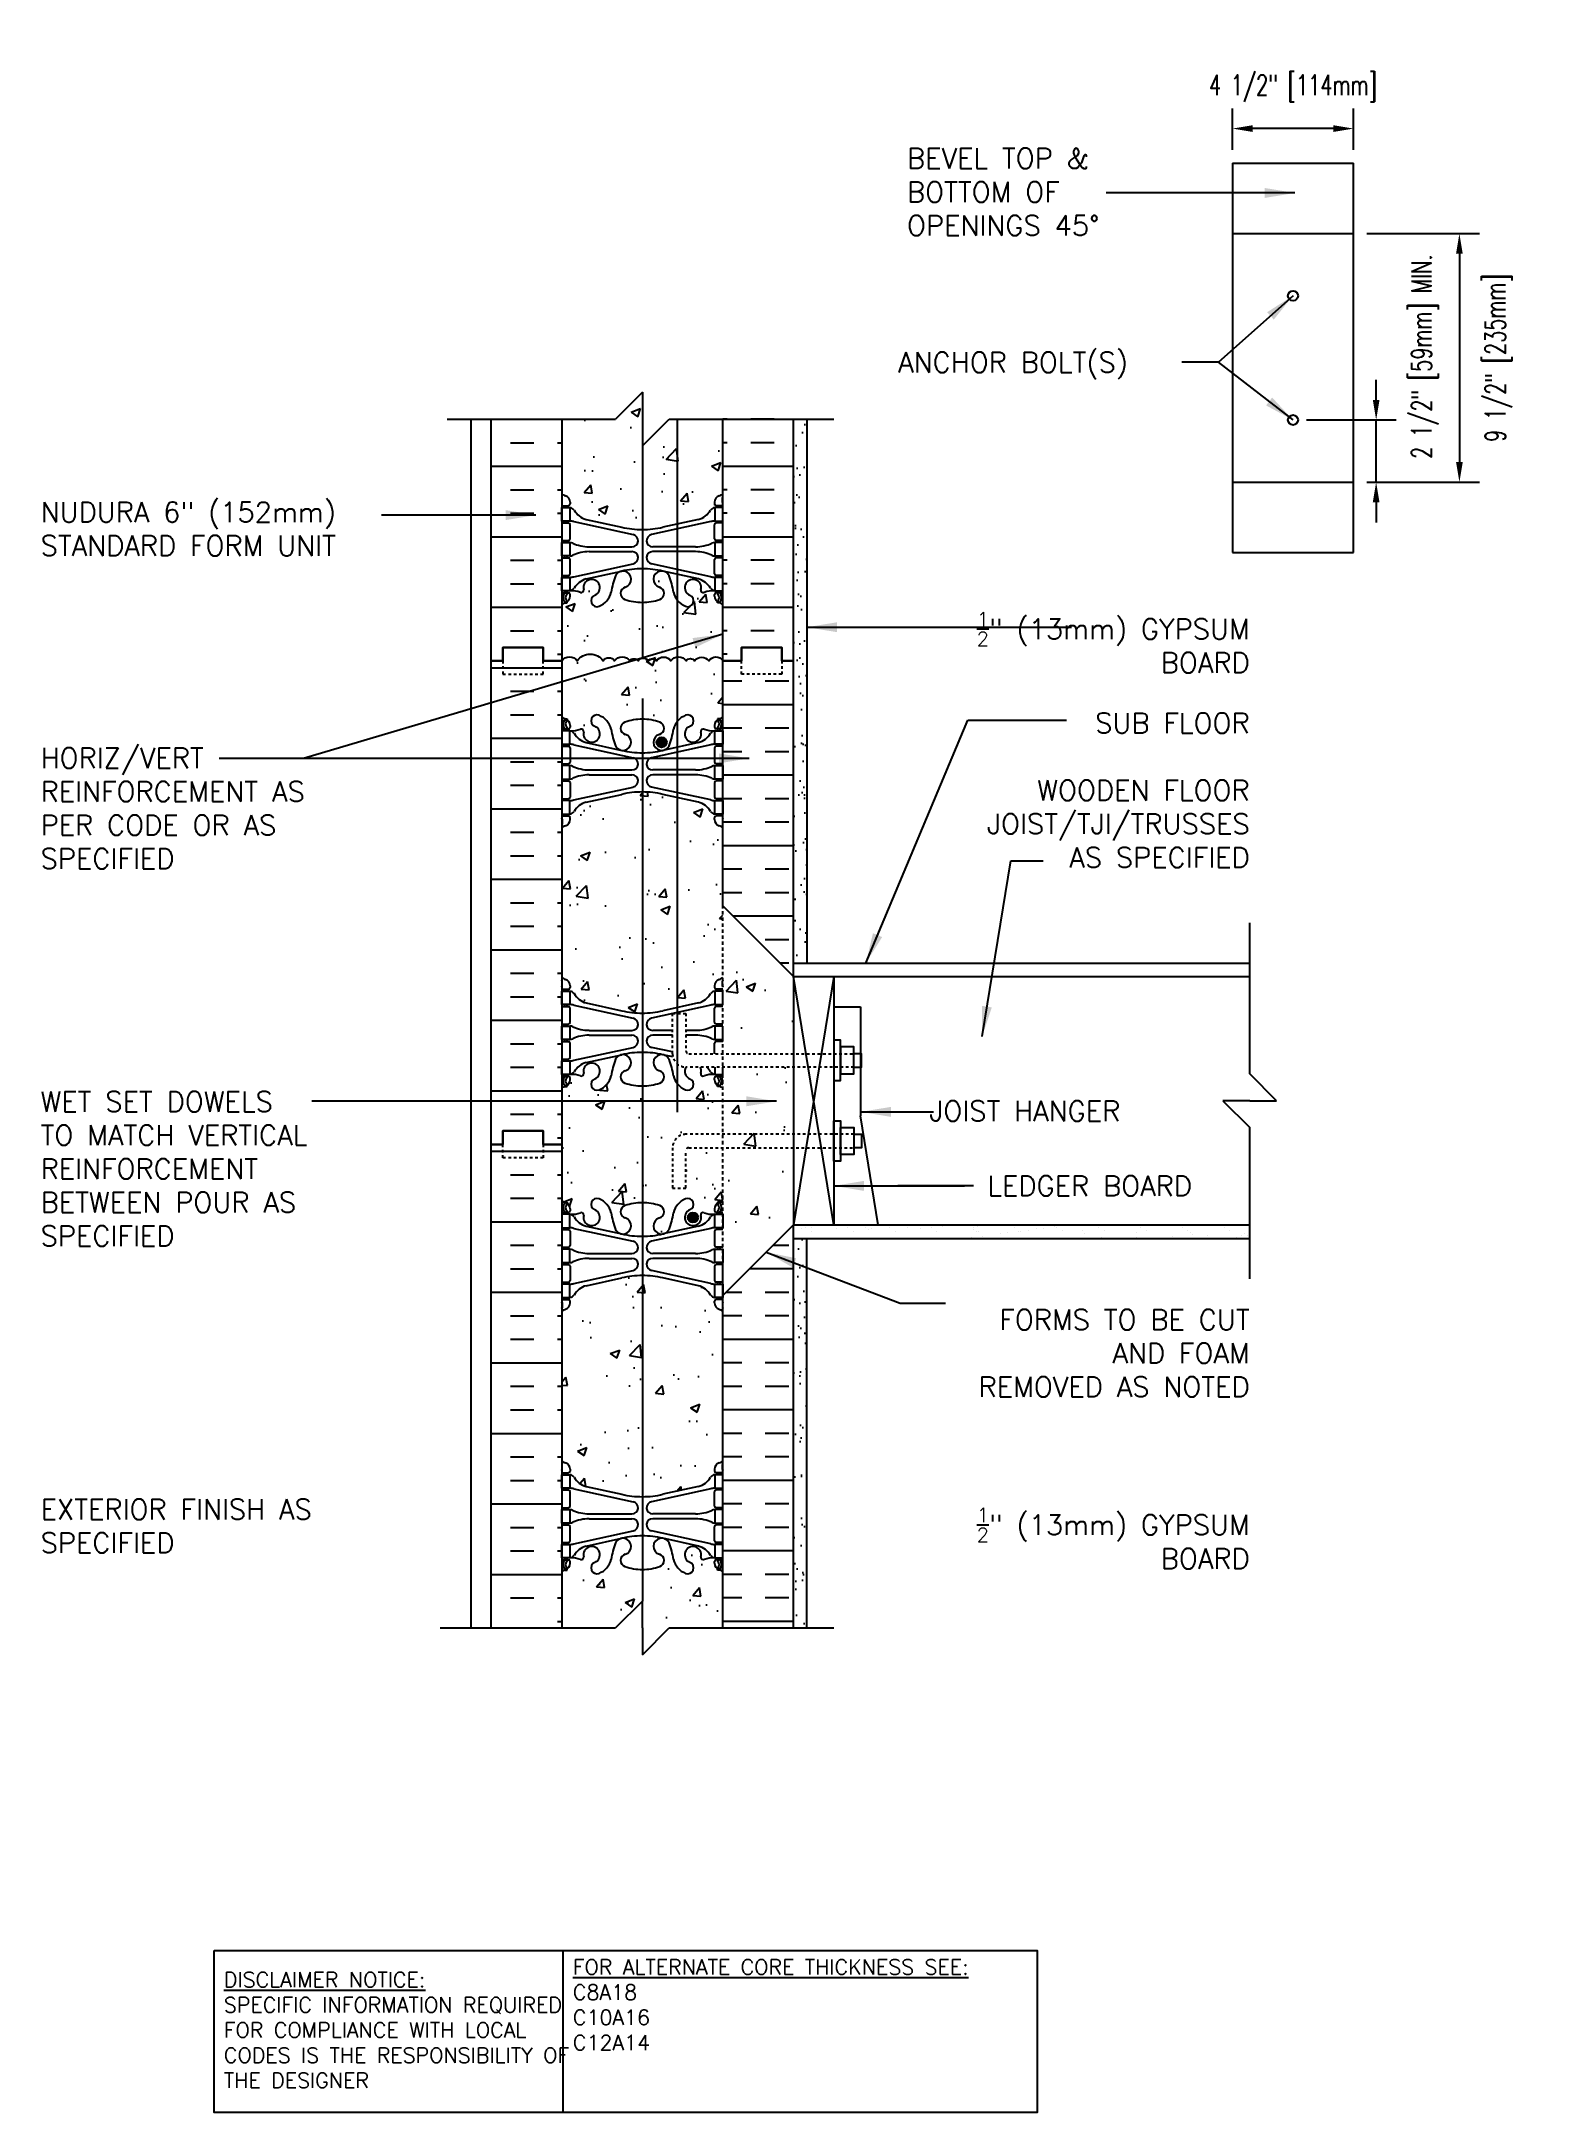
# Model space of a CAD drawing. Header units: inches. Extents: x 113.5 to 169.5, y -20.2 to 56.9.
import ezdxf
from ezdxf.enums import TextEntityAlignment as Align

# ---------------------------------------------------------------- set-up
doc = ezdxf.new("R2010")
doc.units = ezdxf.units.IN
doc.header["$LTSCALE"] = 0.5
doc.header["$MEASUREMENT"] = 0
doc.linetypes.add('DASHED2', pattern=[0.375, 0.25, -0.125])
doc.linetypes.add('HIDDEN2', pattern=[0.1875, 0.125, -0.0625])
for name, color, linetype in [('HATCH', 12, 'Continuous'), ('LINE15', 9, 'Continuous'), ('LINE18', 9, 'Continuous'), ('line25', 2, 'Continuous'), ('LINE3', 3, 'Continuous'), ('LINE50', 5, 'Continuous'), ('LINE9', 9, 'Continuous'), ('TEXT', 4, 'Continuous'), ('Web_Edge', 9, 'Continuous')]:
    doc.layers.add(name, color=color, linetype=linetype)
doc.styles.add('DIM', font='romans.shx', dxfattribs={"width": 0.7})
doc.styles.add('ROMANS', font='romans.shx', dxfattribs={"height": 1.125})
doc.styles.get("Standard").update_dxf_attribs({"font": 'romans.shx', "height": 1.125})
doc.dimstyles.new('ext_12', dxfattribs={"dimscale": 12, "dimtxt": 0.09375, "dimasz": 0.09375, "dimexe": 0.09375, "dimexo": 0.0625, "dimgap": 0.0625, "dimtad": 1, "dimdec": 1, "dimzin": 3, "dimdsep": 46, "dimlunit": 4, "dimtxsty": 'DIM', "dimcen": 0.09, "dimdle": 0.09375, "dimclrt": 4, "dimadec": 0, "dimazin": 0, "dimtfac": 1, "dimtdec": 1, "dimtmove": 2, "dimatfit": 3, "dimfxl": 1, "dimfrac": 2, "dimtolj": 1, "dimtzin": 0, "dimarcsym": 0})
doc.dimstyles.new('ext_8', dxfattribs={"dimscale": 8, "dimtxt": 0.09375, "dimasz": 0.09375, "dimexe": 0.09375, "dimexo": 0.0625, "dimgap": 0.0625, "dimtad": 1, "dimdec": 1, "dimzin": 3, "dimdsep": 46, "dimlunit": 4, "dimtxsty": 'DIM', "dimcen": 0.09, "dimdle": 0.09375, "dimclrt": 4, "dimadec": 0, "dimazin": 0, "dimtfac": 1, "dimtdec": 1, "dimtmove": 2, "dimatfit": 3, "dimfxl": 1, "dimfrac": 2, "dimtolj": 1, "dimtzin": 0, "dimarcsym": 0})
pattern_1 = [(37.5, (119.1024, -15.0365), (-0.031497, 0.963412), [0, -0.76, 0, -0.85, 0, -0.8125]), (7.5, (119.1024, -15.0365), (0.884888, 1.411073), [0, -0.41, 0, -0.685, 0, -0.2625]), (327.5, (118.4874, -15.0365), (1.557071, 0.00283), [0, -0.25, 0, -0.9, 0, -1.175]), (317.5, (118.4874, -15.0365), (1.503063, 0.438838), [0, -0.125, 0, -0.59, 0, -0.675])]

msp = doc.modelspace()

# ---------------------------------------------------------------- texts
at = {"layer": 'TEXT', "style": 'ROMANS'}
for s, p in [(' ANCHOR BOLT(S)', (144.911, 44.95)), (' JOIST HANGER', (146.079, 17.078)), (' LEDGER BOARD', (148.231, 14.292))]:
    msp.add_text(s, height=0.75, dxfattribs=at).set_placement(p, align=Align.MIDDLE_LEFT)
at = {"layer": 'TEXT', "char_height": 0.75, "style": 'ROMANS'}
for s, insert, width, attachment_point in [('BEVEL TOP & BOTTOM OF OPENINGS 45%%D', (145.754, 51.291), 11.05043, 4), ('NUDURA 6" (152mm)\\PSTANDARD FORM UNIT', (113.503, 38.749), 13.05574, 4), ('\\A1;{\\H0.7x;\\S1/2;\\H1.4286x;" }(13mm) GYPSUM BOARD', (158.512, 34.522), 11.05043, 6), ('SUB FLOOR\\P\\PWOODEN FLOOR JOIST/TJI/TRUSSES\\PAS SPECIFIED', (158.512, 29.018), 11.05043, 6), ('HORIZ/VERT REINFORCEMENT AS PER CODE OR AS SPECIFIED', (113.503, 28.346), 12.96959, 4), ('WET SET DOWELS \\PTO MATCH VERTICAL\\PREINFORCEMENT BETWEEN POUR AS SPECIFIED', (113.503, 14.928), 12.96959, 4), ('FORMS TO BE CUT AND FOAM REMOVED AS NOTED', (158.512, 8.063), 11.05043, 6), ('EXTERIOR FINISH AS SPECIFIED', (113.503, 1.628), 12.96959, 4), ('\\A1;{\\H0.7x;\\S1/2;\\H1.4286x;"} (13mm) GYPSUM BOARD', (158.512, 1.173), 11.05043, 6)]:
    msp.add_mtext(s, dxfattribs=dict(at, insert=insert, width=width, attachment_point=attachment_point))
at = {"layer": 'TEXT', "char_height": 0.5625, "attachment_point": 4}
for s, insert, width in [('{\\LFOR ALTERNATE CORE THICKNESS SEE:\\P}C8A18\\PC10A16\\PC12A14', (133.321, -16.192), 23.33295), ('{\\LDISCLAIMER NOTICE:}\\PSPECIFIC INFORMATION REQUIRED FOR COMPLIANCE WITH LOCAL CODES IS THE RESPONSIBILITY OF THE DESIGNER', (120.329, -17.132), 14.00235)]:
    msp.add_mtext(s, dxfattribs=dict(at, insert=insert, width=width))

# ---------------------------------------------------------------- blocks, each defined once
blk = doc.blocks.new('*D2')
at = {"layer": 'Defpoints', "color": 0, "transparency": 16777216}
for p in [(160.125, 42.802), (163.22, 42.802), (162.375, 40.489)]:
    blk.add_point(p, dxfattribs=at)
at = {"layer": 'TEXT', "color": 0, "lineweight": -2, "transparency": 16777216}
for p, q in [((163.22, 43.552), (163.22, 44.302)), ((160.625, 42.802), (163.97, 42.802)), ((163.22, 40.489), (163.22, 42.802)), ((162.875, 40.489), (163.97, 40.489)), ((163.22, 39.739), (163.22, 38.989))]:
    blk.add_line(p, q, dxfattribs=at)
at = {"layer": 'TEXT', "color": 0, "transparency": 16777216}
for points in [[(163.095, 43.552), (163.345, 43.552), (163.22, 42.802)], [(163.095, 39.739), (163.345, 39.739), (163.22, 40.489)]]:
    blk.add_solid(points, dxfattribs=at)
at = {"layer": 'TEXT', "color": 4, "transparency": 16777216, "insert": (165.035, 45.16), "char_height": 0.75, "attachment_point": 5, "rotation": 90, "style": 'DIM'}
blk.add_mtext('\\A1;2 1/2" [59mm] MIN.', dxfattribs=at)
blk = doc.blocks.new('*D3')
at = {"layer": 'Defpoints', "color": 0, "transparency": 16777216}
for p in [(162.375, 49.739), (162.375, 40.489), (166.319, 40.489)]:
    blk.add_point(p, dxfattribs=at)
at = {"layer": 'TEXT', "color": 0, "lineweight": -2, "transparency": 16777216}
for p, q in [((162.875, 49.739), (167.069, 49.739)), ((166.319, 48.989), (166.319, 41.239)), ((162.875, 40.489), (167.069, 40.489))]:
    blk.add_line(p, q, dxfattribs=at)
at = {"layer": 'TEXT', "color": 0, "transparency": 16777216}
for points in [[(166.194, 48.989), (166.444, 48.989), (166.319, 49.739)], [(166.194, 41.239), (166.444, 41.239), (166.319, 40.489)]]:
    blk.add_solid(points, dxfattribs=at)
at = {"layer": 'TEXT', "color": 4, "transparency": 16777216, "insert": (167.782, 45.114), "char_height": 0.75, "attachment_point": 5, "rotation": 90, "style": 'DIM'}
blk.add_mtext('\\A1;9 1/2" [235mm]', dxfattribs=at)
blk = doc.blocks.new('*D4')
at = {"layer": 'Defpoints', "color": 0, "transparency": 16777216}
for p in [(157.875, 53.649), (157.875, 52.364), (162.375, 52.364)]:
    blk.add_point(p, dxfattribs=at)
at = {"layer": 'TEXT', "color": 0, "lineweight": -2, "transparency": 16777216}
for p, q in [((157.875, 52.864), (157.875, 54.399)), ((162.375, 52.864), (162.375, 54.399)), ((161.625, 53.649), (158.625, 53.649))]:
    blk.add_line(p, q, dxfattribs=at)
at = {"layer": 'TEXT', "color": 0, "transparency": 16777216}
for points in [[(158.625, 53.774), (158.625, 53.524), (157.875, 53.649)], [(161.625, 53.774), (161.625, 53.524), (162.375, 53.649)]]:
    blk.add_solid(points, dxfattribs=at)
at = {"layer": 'TEXT', "color": 4, "transparency": 16777216, "insert": (160.125, 55.149), "char_height": 0.75, "attachment_point": 5, "style": 'DIM'}
blk.add_mtext('\\A1;4 1/2" [114mm]', dxfattribs=at)

# ---------------------------------------------------------------- dimensions: what is measured, and where the dimension line sits
at = {"layer": 'TEXT'}
dim = msp.add_linear_dim(base=(157.875, 53.649), p1=(162.375, 52.364), p2=(157.875, 52.364), dimstyle='ext_8', dxfattribs=at)
dim.commit()
dim.dimension.update_dxf_attribs({"geometry": '*D4', "text_midpoint": (160.125, 55.149), "dimtype": 160})
dim = msp.add_linear_dim(base=(166.319144649, 40.489389629), p1=(162.375384853, 49.739389629), p2=(162.375384853, 40.489389629), angle=90, dimstyle='ext_8', dxfattribs=at)
dim.commit()
dim.dimension.update_dxf_attribs({"geometry": '*D3', "text_midpoint": (167.782305445, 45.114389629), "dimtype": 160})
dim = msp.add_linear_dim(base=(163.22, 42.802), p1=(162.375, 40.489), p2=(160.125, 42.802), angle=90, text='<> MIN.', dimstyle='ext_8', dxfattribs=at)
dim.commit()
dim.dimension.update_dxf_attribs({"geometry": '*D2', "text_midpoint": (165.035, 45.16), "dimtype": 160})

# ---------------------------------------------------------------- hatches: boundary and pattern name
at = {"layer": 'HATCH'}
h = msp.add_hatch(dxfattribs=at)
h.set_pattern_fill('AR-CONC', color=256, scale=0.5)
h.paths.add_polyline_path([(138.904, 42.838), (136.904, 42.838), (135.904, 41.838), (135.904, 43.838), (134.904, 42.838), (132.904, 42.838), (132.904, 40.057, 0.082415), (133.047, 39.978, -0.317837), (133.214, 39.742), (133.214, 39.675, -0.414214), (133.151, 39.612), (133.104, 39.612), (133.104, 39.542), (133.209, 39.542, -0.188973), (133.365, 39.447, 0.196323), (133.814, 39.101), (135.136, 38.811, 0.057795), (135.904, 38.721, 0.057795), (136.672, 38.811), (137.994, 39.101, 0.196323), (138.443, 39.447, -0.188973), (138.599, 39.542), (138.704, 39.542), (138.704, 39.612), (138.656, 39.612, -0.414214), (138.594, 39.675), (138.594, 39.742, -0.317837), (138.76, 39.978, 0.082415), (138.904, 40.057)])
h.paths.add_polyline_path([(137.064, 36.389, 0.053157), (136.898, 37.003, 0.223253), (136.698, 37.168), (136.678, 37.172, 0.955472), (136.54, 36.579, -0.735593), (136.552, 36.121, -0.082755), (135.904, 36.013, -0.082755), (135.255, 36.121, -0.735593), (135.268, 36.579, 0.955472), (135.13, 37.172), (135.11, 37.168, 0.223253), (134.91, 37.003, 0.053157), (134.744, 36.389, -0.24438), (134.296, 35.868, -1), (134.132, 36.277, 2.182095), (133.722, 36.49, -0.601435), (133.602, 36.385, 0.10046), (133.209, 36.442), (133.104, 36.442), (133.104, 36.372), (133.151, 36.372, -0.414214), (133.214, 36.31), (133.214, 36.242, -0.249069), (133.104, 36.035), (133.104, 35.993), (133.014, 35.993, 0.064398), (132.904, 35.927), (132.904, 33.838, -0.520567), (133.483, 33.838, -0.520567), (134.441, 33.838, -0.520567), (134.872, 33.838, -0.520567), (135.438, 33.838, -0.520567), (135.743, 33.838, -0.520567), (136.134, 33.838, -0.520567), (136.432, 33.838, -0.520567), (136.966, 33.838, -0.520567), (137.532, 33.838, -0.520567), (137.85, 33.838, -0.520567), (138.375, 33.838, -0.511481), (138.904, 33.851), (138.904, 35.927, 0.064398), (138.794, 35.993), (138.704, 35.993), (138.704, 36.035, -0.249069), (138.594, 36.242), (138.594, 36.31, -0.414214), (138.656, 36.372), (138.704, 36.372), (138.704, 36.442), (138.599, 36.442, 0.10046), (138.205, 36.385, -0.601435), (138.086, 36.49, 2.182095), (137.676, 36.277, -1), (137.512, 35.868, -0.24438)])
h.paths.add_polyline_path([(138.904, 33.838), (138.904, 33.851, 0.511481), (138.375, 33.838, 0.520567), (137.85, 33.838, 0.520567), (137.532, 33.838, 0.520567), (136.966, 33.838, 0.520567), (136.432, 33.838, 0.520567), (136.134, 33.838, 0.520567), (135.743, 33.838, 0.520567), (135.438, 33.838, 0.520567), (134.872, 33.838, 0.520567), (134.441, 33.838, 0.520567), (133.483, 33.838, 0.520567), (132.904, 33.838), (132.904, 31.749, 0.064398), (133.014, 31.683), (133.104, 31.683), (133.104, 31.642, -0.249069), (133.214, 31.435), (133.214, 31.367, -0.414214), (133.151, 31.305), (133.104, 31.305), (133.104, 31.235), (133.209, 31.235, 0.10046), (133.602, 31.292, -0.601435), (133.722, 31.187, 2.182095), (134.132, 31.4, -1), (134.296, 31.808, -0.24438), (134.744, 31.287, 0.053157), (134.91, 30.673, 0.223253), (135.11, 30.509), (135.13, 30.504, 0.955472), (135.268, 31.098, -0.735593), (135.255, 31.556, -0.082755), (135.904, 31.664, -0.082755), (136.552, 31.556, -0.735593), (136.54, 31.098, 0.955472), (136.678, 30.504), (136.698, 30.509, 0.223253), (136.898, 30.673, 0.053157), (137.064, 31.287, -0.24438), (137.512, 31.808, -1), (137.676, 31.4, 2.182095), (138.086, 31.187, -0.601435), (138.205, 31.292, 0.10046), (138.599, 31.235), (138.704, 31.235), (138.704, 31.305), (138.656, 31.305, -0.414214), (138.594, 31.367), (138.594, 31.435, -0.249069), (138.704, 31.642), (138.704, 31.683), (138.794, 31.683, 0.064398), (138.904, 31.749)])
h.paths.add_polyline_path([(138.904, 27.62, 0.082415), (138.76, 27.699, -0.317837), (138.594, 27.935), (138.594, 28.002, -0.414214), (138.656, 28.065), (138.704, 28.065), (138.704, 28.135), (138.599, 28.135, -0.188973), (138.443, 28.229, 0.196323), (137.994, 28.576), (136.672, 28.866, 0.057795), (135.904, 28.955, 0.057795), (135.136, 28.866), (133.814, 28.576, 0.196323), (133.365, 28.229, -0.188973), (133.209, 28.135), (133.104, 28.135), (133.104, 28.065), (133.151, 28.065, -0.414214), (133.214, 28.002), (133.214, 27.935, -0.317837), (133.047, 27.699, 0.082415), (132.904, 27.62), (132.904, 22.057, 0.082415), (133.047, 21.978, -0.317837), (133.214, 21.742), (133.214, 21.675, -0.414214), (133.151, 21.612), (133.104, 21.612), (133.104, 21.542), (133.209, 21.542, -0.188973), (133.365, 21.447, 0.196323), (133.814, 21.101), (135.136, 20.811, 0.057795), (135.904, 20.721, 0.057795), (136.672, 20.811), (137.994, 21.101, 0.196323), (138.443, 21.447, -0.188973), (138.599, 21.542), (138.704, 21.542), (138.704, 21.612), (138.656, 21.612, -0.414214), (138.594, 21.675), (138.594, 21.742, -0.317837), (138.76, 21.978, 0.082415), (138.904, 22.057), (138.904, 24.713)])
h.paths.add_polyline_path([(138.904, 17.927, 0.064398), (138.794, 17.993), (138.704, 17.993), (138.704, 18.035, -0.249069), (138.594, 18.242), (138.594, 18.31, -0.414214), (138.656, 18.372), (138.704, 18.372), (138.704, 18.442), (138.599, 18.442, 0.10046), (138.205, 18.385, -0.601435), (138.086, 18.49, 0.191974), (138.053, 18.713), (137.525, 18.713, 0.45754), (137.676, 18.277, -1), (137.512, 17.868, -0.24438), (137.064, 18.389, 0.053157), (136.898, 19.003, 0.223253), (136.698, 19.168), (136.678, 19.172, 0.955472), (136.54, 18.579, -0.735593), (136.552, 18.121, -0.082755), (135.904, 18.013, -0.082755), (135.255, 18.121, -0.735593), (135.268, 18.579, 0.955472), (135.13, 19.172), (135.11, 19.168, 0.223253), (134.91, 19.003, 0.053157), (134.744, 18.389, -0.24438), (134.296, 17.868, -1), (134.132, 18.277, 2.182095), (133.722, 18.49, -0.601435), (133.602, 18.385, 0.10046), (133.209, 18.442), (133.104, 18.442), (133.104, 18.372), (133.151, 18.372, -0.414214), (133.214, 18.31), (133.214, 18.242, -0.249069), (133.104, 18.035), (133.104, 17.993), (133.014, 17.993, 0.064398), (132.904, 17.927), (132.904, 15.838), (132.904, 13.749, 0.064398), (133.014, 13.683), (133.104, 13.683), (133.104, 13.642, -0.249069), (133.214, 13.435), (133.214, 13.367, -0.414214), (133.151, 13.305), (133.104, 13.305), (133.104, 13.235), (133.209, 13.235, 0.10046), (133.602, 13.292, -0.601435), (133.722, 13.187, 2.182095), (134.132, 13.4, -1), (134.296, 13.808, -0.24438), (134.744, 13.287, 0.053157), (134.91, 12.673, 0.223253), (135.11, 12.509), (135.13, 12.504, 0.955472), (135.268, 13.098, -0.735593), (135.255, 13.556, -0.082755), (135.904, 13.664, -0.082755), (136.552, 13.556, -0.735593), (136.54, 13.098, 0.955472), (136.678, 12.504), (136.698, 12.509, 0.223253), (136.898, 12.673, 0.053157), (137.064, 13.287, -0.24438), (137.512, 13.808, -1), (137.676, 13.4, 2.182095), (138.086, 13.187, -0.601435), (138.205, 13.292, 0.10046), (138.599, 13.235), (138.704, 13.235), (138.704, 13.305), (138.656, 13.305, -0.414214), (138.594, 13.367), (138.594, 13.435, -0.249069), (138.704, 13.642), (138.704, 13.683), (138.794, 13.683, 0.064398), (138.904, 13.749), (138.904, 15.713), (137.629, 15.713, 0.414214), (137.529, 15.613), (137.529, 14.213), (137.029, 14.213), (137.029, 15.713, -0.414214), (137.529, 16.213), (138.904, 16.213)])
h.paths.add_polyline_path([(138.904, 9.62, 0.082415), (138.76, 9.699, -0.317837), (138.594, 9.935), (138.594, 10.002, -0.414214), (138.656, 10.065), (138.704, 10.065), (138.704, 10.135), (138.599, 10.135, -0.188973), (138.443, 10.229, 0.196323), (137.994, 10.576), (136.672, 10.866, 0.057795), (135.904, 10.955, 0.057795), (135.136, 10.866), (133.814, 10.576, 0.196323), (133.365, 10.229, -0.188973), (133.209, 10.135), (133.104, 10.135), (133.104, 10.065), (133.151, 10.065, -0.414214), (133.214, 10.002), (133.214, 9.935, -0.317837), (133.047, 9.699, 0.082415), (132.904, 9.62), (132.904, 4.057, 0.082415), (133.047, 3.978, -0.317837), (133.214, 3.742), (133.214, 3.675, -0.414214), (133.151, 3.612), (133.104, 3.612), (133.104, 3.542), (133.209, 3.542, -0.188973), (133.365, 3.447, 0.196323), (133.814, 3.101), (135.136, 2.811, 0.057795), (135.904, 2.721, 0.057795), (136.672, 2.811), (137.994, 3.101, 0.196323), (138.443, 3.447, -0.188973), (138.599, 3.542), (138.704, 3.542), (138.704, 3.612), (138.656, 3.612, -0.414214), (138.594, 3.675), (138.594, 3.742, -0.317837), (138.76, 3.978, 0.082415), (138.904, 4.057)])
h.paths.add_polyline_path([(138.904, -0.073, 0.064398), (138.794, -0.007), (138.704, -0.007), (138.704, 0.035, -0.249069), (138.594, 0.242), (138.594, 0.31, -0.414214), (138.656, 0.372), (138.704, 0.372), (138.704, 0.442), (138.599, 0.442, 0.10046), (138.205, 0.385, -0.601435), (138.086, 0.49, 2.182095), (137.676, 0.277, -1), (137.512, -0.132, -0.24438), (137.064, 0.389, 0.053157), (136.898, 1.003, 0.223253), (136.698, 1.168), (136.678, 1.172, 0.955472), (136.54, 0.579, -0.735593), (136.552, 0.121, -0.082755), (135.904, 0.013, -0.082755), (135.255, 0.121, -0.735593), (135.268, 0.579, 0.955472), (135.13, 1.172), (135.11, 1.168, 0.223253), (134.91, 1.003, 0.053157), (134.744, 0.389, -0.24438), (134.296, -0.132, -1), (134.132, 0.277, 2.182095), (133.722, 0.49, -0.601435), (133.602, 0.385, 0.10046), (133.209, 0.442), (133.104, 0.442), (133.104, 0.372), (133.151, 0.372, -0.414214), (133.214, 0.31), (133.214, 0.242, -0.249069), (133.104, 0.035), (133.104, -0.007), (133.014, -0.007, 0.064398), (132.904, -0.073), (132.904, -2.162), (134.904, -2.162), (135.904, -1.162), (135.904, -2.162), (135.904, -3.162), (136.904, -2.162), (138.904, -2.162)])
h = msp.add_hatch(dxfattribs=at)
h.set_pattern_fill('INSUL', color=256, scale=7, style=0)
h.set_pattern_definition([(0, (-2793.2578, -363.1712), (0, 2.625), []), (0, (-2793.2578, -362.2962), (0, 2.625), [0.875, -0.875]), (0, (-2793.2578, -361.4212), (0, 2.625), [0.875, -0.875])])
h.paths.add_polyline_path([(132.904, 42.838), (130.279, 42.838), (130.279, 33.838), (130.716, 33.838), (130.716, 34.338), (132.216, 34.338), (132.216, 33.838), (132.904, 33.838)])
h = msp.add_hatch(dxfattribs=at)
h.set_pattern_fill('INSUL', color=256, scale=7, style=0)
h.set_pattern_definition([(180, (3065.0654, -363.1712), (0, 2.625), []), (180, (3065.0654, -362.2962), (0, 2.625), [0.875, -0.875]), (180, (3065.0654, -361.4212), (0, 2.625), [0.875, -0.875])])
h.paths.add_polyline_path([(141.529, 42.838), (138.904, 42.838), (138.904, 33.838), (139.591, 33.838), (139.591, 34.338), (141.091, 34.338), (141.091, 33.838), (141.529, 33.838)])
h = msp.add_hatch(dxfattribs=at)
h.set_pattern_fill('AR-SAND', color=256, scale=0.5, style=0)
h.set_pattern_definition(pattern_1)
h.paths.add_polyline_path([(142.029, 42.838), (141.529, 42.838), (141.529, 22.588), (142.029, 22.588)])
h = msp.add_hatch(dxfattribs=at)
h.set_pattern_fill('INSUL', color=256, scale=7, style=0)
h.set_pattern_definition([(0, (-2793.2578, -381.1712), (0, 2.625), []), (0, (-2793.2578, -380.2962), (0, 2.625), [0.875, -0.875]), (0, (-2793.2578, -379.4212), (0, 2.625), [0.875, -0.875])])
h.paths.add_polyline_path([(130.279, 15.838), (130.716, 15.838), (130.716, 16.338), (132.216, 16.338), (132.216, 15.838), (132.904, 15.838), (132.904, 33.838), (132.216, 33.838), (132.216, 34.338), (130.716, 34.338), (130.716, 33.838), (130.279, 33.838)])
h = msp.add_hatch(dxfattribs=at)
h.set_pattern_fill('INSUL', color=256, scale=7, style=0)
h.set_pattern_definition([(0, (28.4787, -15.0365), (0, 2.625), []), (0, (28.4787, -14.1615), (0, 2.625), [0.875, -0.875]), (0, (28.4787, -13.2865), (0, 2.625), [0.875, -0.875])])
h.paths.add_polyline_path([(138.904, 24.713), (141.529, 22.088), (141.529, 33.838), (141.091, 33.838), (141.091, 33.338), (139.591, 33.338), (139.591, 33.838), (138.904, 33.838)])
h.paths.add_polyline_path([(141.529, 12.838), (138.904, 10.213), (138.904, -2.162), (141.529, -2.162)])
h = msp.add_hatch(dxfattribs=at)
h.set_pattern_fill('AR-CONC', color=256, scale=0.5, style=0)
h.set_pattern_definition([(50, (5.4798, -137.801), (3.5863, -0.31376), [0.375, -4.125]), (355, (5.4798, -137.801), (-0.693757, 3.76096), [0.3, -3.3]), (100.4514, (5.7786, -137.827), (2.892547, 3.4472), [0.3187, -3.50571]), (46.1842, (5.4798, -136.801), (5.336205, -0.827595), [0.5625, -6.1875]), (96.6356, (5.9244, -136.87), (4.67331, 4.87059), [0.47805, -5.25856]), (351.1842, (5.48, -136.801), (4.67331, 4.8706), [0.45, -4.95]), (21, (5.9798, -137.051), (2.984535, -2.013094), [0.375, -4.125]), (326, (5.9798, -137.051), (1.216577, 3.62575), [0.3, -3.3]), (71.4514, (6.2285, -137.2187), (4.201113, 1.61265), [0.3187, -3.50571]), (37.5, (5.4798, -137.8009), (0.060799, 1.664469), [0, -3.26, 0, -3.35, 0, -3.3125]), (7.5, (5.4798, -137.8009), (1.315348, 1.972059), [0, -1.91, 0, -3.185, 0, -1.2625]), (327.5, (4.3648, -137.8009), (2.669112, -0.112774), [0, -1.25, 0, -3.9, 0, -5.175]), (317.5, (3.8648, -137.801), (2.91593, 0.500525), [0, -1.625, 0, -2.59, 0, -3.675])])
h.paths.add_polyline_path([(141.529, 19.526), (138.904, 19.526), (138.904, 15.401), (141.529, 15.401)])
h.paths.add_polyline_path([(141.529, 13.963), (141.529, 14.901), (138.904, 14.901), (138.904, 11.338)])
h.paths.add_polyline_path([(138.904, 23.588), (138.904, 20.026), (141.529, 20.026), (141.529, 20.963)])
h = msp.add_hatch(dxfattribs=at)
h.set_pattern_fill('INSUL', color=256, scale=7, style=0)
h.set_pattern_definition([(0, (-2793.2578, -399.1712), (0, 2.625), []), (0, (-2793.2578, -398.2962), (0, 2.625), [0.875, -0.875]), (0, (-2793.2578, -397.4212), (0, 2.625), [0.875, -0.875])])
h.paths.add_polyline_path([(130.279, -2.162), (130.716, -2.162), (130.716, -1.662), (132.216, -1.662), (132.216, -2.162), (132.904, -2.162), (132.904, 15.838), (132.216, 15.838), (132.216, 16.338), (130.716, 16.338), (130.716, 15.838), (130.279, 15.838)])
h = msp.add_hatch(dxfattribs=at)
h.set_pattern_fill('AR-SAND', color=256, scale=0.5, style=0)
h.set_pattern_definition(pattern_1)
h.paths.add_polyline_path([(142.029, 12.027), (141.935, 12.338), (141.529, 12.338), (141.529, -2.162), (142.029, -2.162)])
at = {"layer": 'LINE3'}
for points in [[(136.435, 30.804, 1), (136.81, 30.804, 1)], [(137.601, 13.117, 1), (137.976, 13.117, 1)]]:
    msp.add_hatch(color=256, dxfattribs=at).paths.add_polyline_path(points)

# ---------------------------------------------------------------- linework, layer by layer
at = {"layer": 'HATCH'}
for p, q in [((143.029, 22.088), (141.529, 12.838)), ((143.029, 12.838), (141.529, 22.088)), ((141.839, 12.693), (141.839, 12.693)), ((141.988, 12.732), (141.988, 12.732)), ((142.199, 12.598), (142.199, 12.598)), ((142.214, 12.759), (142.214, 12.759)), ((143.147, 12.71), (143.147, 12.71)), ((143.545, 12.735), (143.545, 12.735)), ((143.756, 12.601), (143.756, 12.601)), ((144.214, 12.742), (144.214, 12.742)), ((144.307, 12.658), (144.307, 12.658)), ((144.426, 12.703), (144.426, 12.703)), ((145.103, 12.738), (145.103, 12.738)), ((145.313, 12.604), (145.313, 12.604)), ((145.777, 12.752), (145.777, 12.752)), ((146.245, 12.698), (146.245, 12.698)), ((146.66, 12.741), (146.66, 12.741)), ((146.87, 12.606), (146.87, 12.606)), ((147.086, 12.769), (147.086, 12.769)), ((148.151, 12.37), (148.151, 12.37)), ((148.217, 12.744), (148.217, 12.744)), ((148.245, 12.681), (148.245, 12.681)), ((148.338, 12.596), (148.338, 12.596)), ((148.365, 12.763), (148.365, 12.763)), ((148.428, 12.609), (148.428, 12.609)), ((148.558, 12.423), (148.558, 12.423)), ((149.237, 12.513), (149.237, 12.513)), ((149.497, 12.547), (149.497, 12.547)), ((149.715, 12.811), (149.715, 12.811)), ((149.774, 12.746), (149.774, 12.746)), ((149.904, 12.601), (149.904, 12.601)), ((149.985, 12.612), (149.985, 12.612)), ((150.276, 12.637), (150.276, 12.637)), ((150.583, 12.69), (150.583, 12.69)), ((150.843, 12.724), (150.843, 12.724)), ((151.024, 12.828), (151.024, 12.828)), ((151.25, 12.778), (151.25, 12.778)), ((151.331, 12.749), (151.331, 12.749)), ((151.542, 12.615), (151.542, 12.615)), ((151.7, 12.359), (151.7, 12.359)), ((152.276, 12.619), (152.276, 12.619)), ((152.303, 12.822), (152.303, 12.822)), ((152.369, 12.535), (152.369, 12.535)), ((152.888, 12.752), (152.888, 12.752)), ((153.009, 12.376), (153.009, 12.376)), ((153.099, 12.618), (153.099, 12.618)), ((154.288, 12.37), (154.288, 12.37)), ((154.307, 12.575), (154.307, 12.575)), ((154.445, 12.755), (154.445, 12.755)), ((154.656, 12.62), (154.656, 12.62)), ((155.638, 12.418), (155.638, 12.418)), ((156.002, 12.758), (156.002, 12.758)), ((156.213, 12.623), (156.213, 12.623)), ((156.307, 12.558), (156.307, 12.558)), ((156.399, 12.474), (156.399, 12.474)), ((156.947, 12.435), (156.947, 12.435)), ((157.559, 12.76), (157.559, 12.76)), ((157.77, 12.626), (157.77, 12.626)), ((157.773, 12.342), (157.773, 12.342)), ((158.034, 12.376), (158.034, 12.376)), ((158.226, 12.429), (158.226, 12.429)), ((158.338, 12.514), (158.338, 12.514)), ((158.44, 12.43), (158.44, 12.43))]:
    msp.add_line(p, q, dxfattribs=at)
msp.add_lwpolyline([(132.904, 33.838, -0.520567), (133.483, 33.838, -0.520567), (134.441, 33.838, -0.520567), (134.872, 33.838, -0.520567), (135.438, 33.838, -0.520567), (135.743, 33.838, -0.520567), (136.134, 33.838, -0.520567), (136.432, 33.838, -0.520567), (136.966, 33.838, -0.520567), (137.532, 33.838, -0.520567), (137.85, 33.838, -0.520567), (138.375, 33.838, -0.520567), (138.909, 33.843)], format="xyb", dxfattribs=at)
at = {"layer": 'LINE15', "linetype": 'HIDDEN2'}
for points in [[(143.779, 18.713), (137.529, 18.713, -0.414214), (137.029, 19.213), (137.029, 20.713), (137.529, 20.713), (137.529, 19.313, 0.414214), (137.629, 19.213), (143.779, 19.213)], [(143.779, 16.213), (137.529, 16.213, 0.414214), (137.029, 15.713), (137.029, 14.213), (137.529, 14.213), (137.529, 15.613, -0.414214), (137.629, 15.713), (143.779, 15.713)]]:
    msp.add_lwpolyline(points, format="xyb", dxfattribs=at)
at = {"layer": 'LINE18'}
for points in [[(143.029, 18.213), (143.279, 18.213), (143.279, 19.713), (143.029, 19.713)], [(143.279, 18.463), (143.779, 18.463), (143.779, 19.463), (143.279, 19.463)], [(143.029, 16.713), (143.279, 16.713), (143.279, 15.213), (143.029, 15.213)], [(143.279, 16.463), (143.779, 16.463), (143.779, 15.463), (143.279, 15.463)]]:
    msp.add_lwpolyline(points, close=True, dxfattribs=at)
for points in [[(143.779, 18.713), (144.06, 18.713), (144.06, 19.213), (143.779, 19.213)], [(143.779, 16.213), (144.06, 16.213), (144.06, 15.713), (143.779, 15.713)]]:
    msp.add_lwpolyline(points, dxfattribs=at)
at = {"layer": 'line25'}
for p, q in [((132.904, 42.838), (132.904, 33.838)), ((138.904, 33.838), (138.904, 42.838)), ((132.904, 33.838), (132.904, 15.838)), ((138.904, 24.713), (138.904, 33.838)), ((141.529, 22.088), (138.904, 24.713)), ((141.529, 22.088), (158.512, 22.088)), ((141.529, 22.088), (141.529, 12.838)), ((143.029, 22.088), (143.029, 12.838)), ((132.904, 15.838), (132.904, -2.162)), ((141.529, 12.838), (138.904, 10.213)), ((141.529, 12.838), (158.512, 12.838)), ((138.904, -2.162), (138.904, 11.338))]:
    msp.add_line(p, q, dxfattribs=at)
at = {"layer": 'LINE3'}
for p, q in [((137.206, 42.838), (137.206, 17.036)), ((135.904, 41.838), (135.904, 33.938)), ((135.904, 32.438), (135.904, -1.162))]:
    msp.add_line(p, q, dxfattribs=at)
for centre in [(136.622, 30.804), (137.789, 13.117)]:
    msp.add_circle(centre, 0.188, dxfattribs=at)
at = {"layer": 'LINE50'}
for p, q in [((130.279, 33.838), (130.279, 42.838)), ((141.529, 33.838), (141.529, 42.838)), ((130.279, 15.838), (130.279, 33.838)), ((141.529, 22.088), (141.529, 33.838)), ((130.279, -2.162), (130.279, 15.838)), ((141.529, -2.162), (141.529, 12.838))]:
    msp.add_line(p, q, dxfattribs=at)
for points in [[(132.904, 33.838), (132.216, 33.838), (132.216, 34.338), (130.716, 34.338), (130.716, 33.838), (130.279, 33.838)], [(130.279, 33.838), (130.716, 33.838), (130.716, 34.338), (132.216, 34.338), (132.216, 33.838), (132.904, 33.838)], [(138.904, 33.838), (139.591, 33.838), (139.591, 34.338), (141.091, 34.338), (141.091, 33.838), (141.529, 33.838)], [(141.529, 33.838), (141.091, 33.838), (141.091, 34.338), (139.591, 34.338), (139.591, 33.838), (138.904, 33.838)], [(130.279, 15.838), (130.716, 15.838), (130.716, 16.338), (132.216, 16.338), (132.216, 15.838), (132.904, 15.838)], [(132.904, 15.838), (132.216, 15.838), (132.216, 16.338), (130.716, 16.338), (130.716, 15.838), (130.279, 15.838)]]:
    msp.add_lwpolyline(points, dxfattribs=at)
at = {"layer": 'LINE9'}
for p, q in [((157.875, 52.364), (157.875, 37.864)), ((157.875, 52.364), (162.375, 52.364)), ((162.375, 37.864), (162.375, 52.364)), ((157.875, 49.739), (162.375, 49.739)), ((135.904, 43.838), (134.904, 42.838)), ((135.904, 43.838), (135.904, 41.838)), ((128.64, 42.838), (134.904, 42.838)), ((129.529, -2.162), (129.529, 42.838)), ((135.904, 41.838), (136.904, 42.838)), ((136.904, 42.838), (143.029, 42.838)), ((142.029, 42.838), (142.029, 22.588)), ((157.875, 40.489), (162.375, 40.489)), ((157.875, 37.864), (162.375, 37.864)), ((158.512, 18.463), (158.512, 24.088)), ((141.529, 22.588), (158.512, 22.588)), ((143.029, 20.957), (144.029, 20.957)), ((144.029, 20.957), (144.029, 16.898)), ((159.512, 17.463), (158.512, 18.463)), ((157.512, 17.463), (158.512, 16.463)), ((158.512, 17.463), (157.512, 17.463)), ((158.512, 17.463), (159.512, 17.463)), ((144.687, 12.838), (144.029, 16.898)), ((158.512, 10.838), (158.512, 16.463)), ((141.529, 12.338), (158.512, 12.338)), ((142.029, -2.162), (142.029, 12.338)), ((135.904, -1.162), (134.904, -2.162)), ((135.904, -2.162), (135.904, -1.162)), ((128.382, -2.162), (134.904, -2.162)), ((135.904, -3.162), (136.904, -2.162)), ((135.904, -2.162), (135.904, -3.162)), ((136.904, -2.162), (143.029, -2.162))]:
    msp.add_line(p, q, dxfattribs=at)
at = {"layer": 'LINE9', "linetype": 'DASHED2'}
msp.add_line((138.904, 11.338), (138.904, 24.713), dxfattribs=at)
at = {"layer": 'LINE9', "linetype": 'DASHED2', "ltscale": 0.15}
for points in [[(130.716, 33.838), (130.716, 33.838), (130.716, 33.338), (132.216, 33.338), (132.216, 33.838), (132.216, 33.838)], [(141.091, 33.838), (141.091, 33.838), (141.091, 33.338), (139.591, 33.338), (139.591, 33.838), (139.591, 33.838)], [(132.216, 15.838), (132.216, 15.838), (132.216, 15.338), (130.716, 15.338), (130.716, 15.838), (130.716, 15.838)]]:
    msp.add_lwpolyline(points, dxfattribs=at)
at = {"layer": 'LINE9'}
for centre in [(160.125, 47.427), (160.125, 42.802)]:
    msp.add_circle(centre, 0.188, dxfattribs=at)
at = {"layer": 'TEXT'}
msp.add_line((148.231, 14.292), (145.411, 14.292), dxfattribs=at)
for points in [[(129.529, 2.208, 0, 0.36, 0), (128.449, 2.208, 0, 0, 0), (125.308, 2.208, 0, 0, 0)], [(141.931, 1.81, 0, 0.36, 0), (143.011, 1.81, 0, 0, 0), (151.386, 1.81, 0, 0, 0)]]:
    msp.add_lwpolyline(points, format="xyseb", dxfattribs=at)
msp.add_lwpolyline([(119.962, -14.166), (132.945, -14.166), (132.945, -20.204), (119.962, -20.204)], close=True, dxfattribs=at)
msp.add_lwpolyline([(132.945, -14.166), (150.606, -14.166), (150.606, -20.204), (132.945, -20.204)], dxfattribs=at)
at = {"layer": 'Web_Edge'}
for p, q in [((132.904, 39.612), (133.151, 39.612)), ((132.914, 39.732), (132.914, 39.918)), ((133.014, 39.542), (133.014, 39.612)), ((133.104, 39.542), (133.104, 39.612)), ((133.214, 39.742), (133.214, 39.675)), ((138.594, 39.742), (138.594, 39.675)), ((138.904, 39.612), (138.656, 39.612)), ((138.704, 39.542), (138.704, 39.612)), ((138.794, 39.542), (138.794, 39.612)), ((138.894, 39.732), (138.894, 39.918)), ((132.904, 38.972), (133.151, 38.972)), ((133.014, 38.972), (133.014, 39.042)), ((133.104, 38.972), (133.104, 39.042)), ((133.214, 38.375), (133.214, 38.91)), ((133.353, 39.018), (135.564, 38.537)), ((133.814, 39.101), (135.136, 38.811)), ((138.455, 39.018), (136.244, 38.537)), ((137.994, 39.101), (136.672, 38.811)), ((138.594, 38.375), (138.594, 38.91)), ((138.904, 38.972), (138.656, 38.972)), ((138.704, 38.972), (138.704, 39.042)), ((138.794, 38.972), (138.794, 39.042)), ((132.904, 38.312), (133.151, 38.312)), ((133.014, 38.242), (133.014, 38.312)), ((133.104, 38.242), (133.104, 38.312)), ((133.919, 38.082), (135.515, 38.082)), ((133.919, 37.902), (135.515, 37.902)), ((137.889, 38.082), (136.293, 38.082)), ((137.889, 37.902), (136.293, 37.902)), ((138.904, 38.312), (138.656, 38.312)), ((138.704, 38.242), (138.704, 38.312)), ((138.794, 38.242), (138.794, 38.312)), ((132.904, 37.672), (133.151, 37.672)), ((132.904, 37.012), (133.151, 37.012)), ((133.014, 37.672), (133.014, 37.742)), ((133.014, 36.942), (133.014, 37.012)), ((133.104, 37.672), (133.104, 37.742)), ((133.104, 36.942), (133.104, 37.012)), ((133.214, 37.075), (133.214, 37.61)), ((133.353, 36.966), (135.564, 37.448)), ((133.814, 36.883), (135.136, 37.174)), ((138.455, 36.966), (136.244, 37.448)), ((137.994, 36.883), (136.672, 37.174)), ((138.594, 37.075), (138.594, 37.61)), ((138.904, 37.672), (138.656, 37.672)), ((138.904, 37.012), (138.656, 37.012)), ((138.704, 37.672), (138.704, 37.742)), ((138.704, 36.942), (138.704, 37.012)), ((138.794, 37.672), (138.794, 37.742)), ((138.794, 36.942), (138.794, 37.012)), ((132.904, 36.372), (133.151, 36.372)), ((132.904, 36.272), (132.946, 36.272)), ((133.014, 36.372), (133.014, 36.442)), ((133.104, 36.372), (133.104, 36.442)), ((133.214, 36.242), (133.214, 36.31)), ((138.594, 36.242), (138.594, 36.31)), ((138.904, 36.372), (138.656, 36.372)), ((138.704, 36.372), (138.704, 36.442)), ((138.794, 36.372), (138.794, 36.442)), ((138.904, 36.272), (138.862, 36.272)), ((133.014, 35.993), (133.104, 35.993)), ((133.104, 35.993), (133.104, 36.035)), ((138.704, 35.993), (138.704, 36.035)), ((138.794, 35.993), (138.704, 35.993)), ((133.014, 31.683), (133.104, 31.683)), ((133.104, 31.683), (133.104, 31.642)), ((138.794, 31.683), (138.704, 31.683)), ((138.704, 31.683), (138.704, 31.642)), ((132.904, 31.405), (132.946, 31.405)), ((132.904, 31.305), (133.151, 31.305)), ((133.014, 31.305), (133.014, 31.235)), ((133.104, 31.305), (133.104, 31.235)), ((133.214, 31.435), (133.214, 31.367)), ((138.594, 31.435), (138.594, 31.367)), ((138.904, 31.305), (138.656, 31.305)), ((138.704, 31.305), (138.704, 31.235)), ((138.794, 31.305), (138.794, 31.235)), ((138.904, 31.405), (138.862, 31.405)), ((132.904, 30.665), (133.151, 30.665)), ((133.014, 30.735), (133.014, 30.665)), ((133.104, 30.735), (133.104, 30.665)), ((133.214, 30.602), (133.214, 30.067)), ((133.353, 30.711), (135.564, 30.229)), ((133.814, 30.793), (135.136, 30.503)), ((138.455, 30.711), (136.244, 30.229)), ((137.994, 30.793), (136.672, 30.503)), ((138.594, 30.602), (138.594, 30.067)), ((138.904, 30.665), (138.656, 30.665)), ((138.704, 30.735), (138.704, 30.665)), ((138.794, 30.735), (138.794, 30.665)), ((132.904, 30.005), (133.151, 30.005)), ((132.904, 29.365), (133.151, 29.365)), ((133.014, 30.005), (133.014, 29.935)), ((133.014, 29.435), (133.014, 29.365)), ((133.104, 30.005), (133.104, 29.935)), ((133.104, 29.435), (133.104, 29.365)), ((133.214, 29.302), (133.214, 28.767)), ((133.919, 29.775), (135.515, 29.775)), ((133.919, 29.595), (135.515, 29.595)), ((137.889, 29.775), (136.293, 29.775)), ((137.889, 29.595), (136.293, 29.595)), ((138.594, 29.302), (138.594, 28.767)), ((138.904, 30.005), (138.656, 30.005)), ((138.904, 29.365), (138.656, 29.365)), ((138.704, 30.005), (138.704, 29.935)), ((138.704, 29.435), (138.704, 29.365)), ((138.794, 30.005), (138.794, 29.935)), ((138.794, 29.435), (138.794, 29.365)), ((132.904, 28.705), (133.151, 28.705)), ((133.014, 28.705), (133.014, 28.635)), ((133.104, 28.705), (133.104, 28.635)), ((133.353, 28.658), (135.564, 29.14)), ((133.814, 28.576), (135.136, 28.866)), ((138.455, 28.658), (136.244, 29.14)), ((137.994, 28.576), (136.672, 28.866)), ((138.904, 28.705), (138.656, 28.705)), ((138.704, 28.705), (138.704, 28.635)), ((138.794, 28.705), (138.794, 28.635)), ((132.904, 28.065), (133.151, 28.065)), ((132.914, 27.945), (132.914, 27.758)), ((133.014, 28.135), (133.014, 28.065)), ((133.104, 28.135), (133.104, 28.065)), ((133.214, 27.935), (133.214, 28.002)), ((138.594, 27.935), (138.594, 28.002)), ((138.904, 28.065), (138.656, 28.065)), ((138.704, 28.135), (138.704, 28.065)), ((138.794, 28.135), (138.794, 28.065)), ((138.894, 27.945), (138.894, 27.758)), ((132.904, 13.405), (132.946, 13.405)), ((132.904, 13.305), (133.151, 13.305)), ((133.014, 13.683), (133.104, 13.683)), ((133.014, 13.305), (133.014, 13.235)), ((133.104, 13.683), (133.104, 13.642)), ((133.104, 13.305), (133.104, 13.235)), ((133.214, 13.435), (133.214, 13.367)), ((138.594, 13.435), (138.594, 13.367)), ((138.904, 13.305), (138.656, 13.305)), ((138.794, 13.683), (138.704, 13.683)), ((138.704, 13.683), (138.704, 13.642)), ((138.704, 13.305), (138.704, 13.235)), ((138.794, 13.305), (138.794, 13.235)), ((138.904, 13.405), (138.862, 13.405)), ((132.904, 12.665), (133.151, 12.665)), ((133.014, 12.735), (133.014, 12.665)), ((133.104, 12.735), (133.104, 12.665)), ((133.214, 12.602), (133.214, 12.067)), ((133.353, 12.711), (135.564, 12.229)), ((133.814, 12.793), (135.136, 12.503)), ((138.455, 12.711), (136.244, 12.229)), ((137.994, 12.793), (136.672, 12.503)), ((138.594, 12.602), (138.594, 12.067)), ((138.904, 12.665), (138.656, 12.665)), ((138.704, 12.735), (138.704, 12.665)), ((138.794, 12.735), (138.794, 12.665)), ((132.904, 12.005), (133.151, 12.005)), ((133.014, 12.005), (133.014, 11.935)), ((133.104, 12.005), (133.104, 11.935)), ((133.919, 11.775), (135.515, 11.775)), ((133.919, 11.595), (135.515, 11.595)), ((137.889, 11.775), (136.293, 11.775)), ((137.889, 11.595), (136.293, 11.595)), ((138.904, 12.005), (138.656, 12.005)), ((138.704, 12.005), (138.704, 11.935)), ((138.794, 12.005), (138.794, 11.935)), ((132.904, 11.365), (133.151, 11.365)), ((133.014, 11.435), (133.014, 11.365)), ((133.104, 11.435), (133.104, 11.365)), ((133.214, 11.302), (133.214, 10.767)), ((133.353, 10.658), (135.564, 11.14)), ((133.814, 10.576), (135.136, 10.866)), ((138.455, 10.658), (136.244, 11.14)), ((137.994, 10.576), (136.672, 10.866)), ((138.594, 11.302), (138.594, 10.767)), ((138.904, 11.365), (138.656, 11.365)), ((138.704, 11.435), (138.704, 11.365)), ((138.794, 11.435), (138.794, 11.365)), ((132.904, 10.705), (133.151, 10.705)), ((132.904, 10.065), (133.151, 10.065)), ((133.014, 10.705), (133.014, 10.635)), ((133.014, 10.135), (133.014, 10.065)), ((133.104, 10.705), (133.104, 10.635)), ((133.104, 10.135), (133.104, 10.065)), ((138.904, 10.705), (138.656, 10.705)), ((138.904, 10.065), (138.656, 10.065)), ((138.704, 10.705), (138.704, 10.635)), ((138.704, 10.135), (138.704, 10.065)), ((138.794, 10.705), (138.794, 10.635)), ((138.794, 10.135), (138.794, 10.065)), ((132.914, 9.945), (132.914, 9.758)), ((133.214, 9.935), (133.214, 10.002)), ((138.594, 9.935), (138.594, 10.002)), ((138.894, 9.945), (138.894, 9.758)), ((132.914, 3.732), (132.914, 3.918)), ((138.894, 3.732), (138.894, 3.918)), ((132.904, 3.612), (133.151, 3.612)), ((133.014, 3.542), (133.014, 3.612)), ((133.104, 3.542), (133.104, 3.612)), ((133.214, 3.742), (133.214, 3.675)), ((133.814, 3.101), (135.136, 2.811)), ((137.994, 3.101), (136.672, 2.811)), ((138.594, 3.742), (138.594, 3.675)), ((138.904, 3.612), (138.656, 3.612)), ((138.704, 3.542), (138.704, 3.612)), ((138.794, 3.542), (138.794, 3.612)), ((132.904, 2.972), (133.151, 2.972)), ((133.014, 2.972), (133.014, 3.042)), ((133.104, 2.972), (133.104, 3.042)), ((133.214, 2.375), (133.214, 2.91)), ((133.353, 3.018), (135.564, 2.537)), ((138.455, 3.018), (136.244, 2.537)), ((138.594, 2.375), (138.594, 2.91)), ((138.904, 2.972), (138.656, 2.972)), ((138.704, 2.972), (138.704, 3.042)), ((138.794, 2.972), (138.794, 3.042)), ((132.904, 2.312), (133.151, 2.312)), ((132.904, 1.672), (133.151, 1.672)), ((133.014, 2.242), (133.014, 2.312)), ((133.014, 1.672), (133.014, 1.742)), ((133.104, 2.242), (133.104, 2.312)), ((133.104, 1.672), (133.104, 1.742)), ((133.214, 1.075), (133.214, 1.61)), ((133.919, 2.082), (135.515, 2.082)), ((133.919, 1.902), (135.515, 1.902)), ((137.889, 2.082), (136.293, 2.082)), ((137.889, 1.902), (136.293, 1.902)), ((138.594, 1.075), (138.594, 1.61)), ((138.904, 2.312), (138.656, 2.312)), ((138.904, 1.672), (138.656, 1.672)), ((138.704, 2.242), (138.704, 2.312)), ((138.704, 1.672), (138.704, 1.742)), ((138.794, 2.242), (138.794, 2.312)), ((138.794, 1.672), (138.794, 1.742)), ((132.904, 1.012), (133.151, 1.012)), ((133.014, 0.942), (133.014, 1.012)), ((133.104, 0.942), (133.104, 1.012)), ((133.353, 0.966), (135.564, 1.448)), ((133.814, 0.883), (135.136, 1.174)), ((138.455, 0.966), (136.244, 1.448)), ((137.994, 0.883), (136.672, 1.174)), ((138.904, 1.012), (138.656, 1.012)), ((138.704, 0.942), (138.704, 1.012)), ((138.794, 0.942), (138.794, 1.012)), ((132.904, 0.372), (133.151, 0.372)), ((132.904, 0.272), (132.946, 0.272)), ((133.014, 0.372), (133.014, 0.442)), ((133.104, 0.372), (133.104, 0.442)), ((133.104, -0.007), (133.104, 0.035)), ((133.214, 0.242), (133.214, 0.31)), ((138.594, 0.242), (138.594, 0.31)), ((138.904, 0.372), (138.656, 0.372)), ((138.704, 0.372), (138.704, 0.442)), ((138.704, -0.007), (138.704, 0.035)), ((138.794, 0.372), (138.794, 0.442)), ((138.904, 0.272), (138.862, 0.272)), ((133.014, -0.007), (133.104, -0.007)), ((138.794, -0.007), (138.704, -0.007))]:
    msp.add_line(p, q, dxfattribs=at)
at = {"layer": 'Web_Edge', "color": 8}
for p, q in [((132.904, 21.612), (133.151, 21.612)), ((132.914, 21.732), (132.914, 21.918)), ((133.014, 21.542), (133.014, 21.612)), ((133.104, 21.542), (133.104, 21.612)), ((133.214, 21.742), (133.214, 21.675)), ((138.594, 21.742), (138.594, 21.675)), ((138.904, 21.612), (138.656, 21.612)), ((138.704, 21.542), (138.704, 21.612)), ((138.794, 21.542), (138.794, 21.612)), ((138.894, 21.732), (138.894, 21.918)), ((132.904, 20.972), (133.151, 20.972)), ((133.014, 20.972), (133.014, 21.042)), ((133.104, 20.972), (133.104, 21.042)), ((133.214, 20.375), (133.214, 20.91)), ((133.353, 21.018), (135.564, 20.537)), ((133.814, 21.101), (135.136, 20.811)), ((138.455, 21.018), (136.244, 20.537)), ((137.994, 21.101), (136.672, 20.811)), ((138.594, 20.375), (138.594, 20.91)), ((138.904, 20.972), (138.656, 20.972)), ((138.704, 20.972), (138.704, 21.042)), ((138.794, 20.972), (138.794, 21.042)), ((132.904, 20.312), (133.151, 20.312)), ((133.014, 20.242), (133.014, 20.312)), ((133.104, 20.242), (133.104, 20.312)), ((133.919, 20.082), (135.515, 20.082)), ((137.029, 20.082), (136.293, 20.082)), ((137.889, 20.082), (137.529, 20.082)), ((138.904, 20.312), (138.656, 20.312)), ((138.704, 20.242), (138.704, 20.312)), ((138.794, 20.242), (138.794, 20.312)), ((132.904, 19.672), (133.151, 19.672)), ((133.014, 19.672), (133.014, 19.742)), ((133.104, 19.672), (133.104, 19.742)), ((133.214, 19.075), (133.214, 19.61)), ((133.353, 18.966), (135.564, 19.448)), ((133.919, 19.902), (135.515, 19.902)), ((137.029, 19.277), (136.244, 19.448)), ((137.029, 19.902), (136.293, 19.902)), ((137.889, 19.902), (137.529, 19.902)), ((138.594, 19.213), (138.594, 19.61)), ((138.904, 19.672), (138.656, 19.672)), ((138.704, 19.672), (138.704, 19.742)), ((138.794, 19.672), (138.794, 19.742)), ((132.904, 19.012), (133.151, 19.012)), ((133.014, 18.942), (133.014, 19.012)), ((133.104, 18.942), (133.104, 19.012)), ((133.814, 18.883), (135.136, 19.174)), ((137.044, 19.092), (136.672, 19.174)), ((132.904, 18.372), (133.151, 18.372)), ((132.904, 18.272), (132.946, 18.272)), ((133.014, 18.372), (133.014, 18.442)), ((133.014, 17.993), (133.104, 17.993)), ((133.104, 18.372), (133.104, 18.442)), ((133.104, 17.993), (133.104, 18.035)), ((133.214, 18.242), (133.214, 18.31)), ((138.594, 18.242), (138.594, 18.31)), ((138.904, 18.372), (138.656, 18.372)), ((138.704, 18.372), (138.704, 18.442)), ((138.704, 17.993), (138.704, 18.035)), ((138.794, 17.993), (138.704, 17.993)), ((138.794, 18.372), (138.794, 18.442)), ((138.904, 18.272), (138.862, 18.272))]:
    msp.add_line(p, q, dxfattribs=at)
at = {"layer": 'Web_Edge'}
for points in [[(132.909, 39.542), (133.209, 39.542), (133.209, 39.042), (132.909, 39.042)], [(138.899, 39.542), (138.599, 39.542), (138.599, 39.042), (138.899, 39.042)], [(132.909, 38.242), (133.209, 38.242), (133.209, 37.742), (132.909, 37.742)], [(138.899, 38.242), (138.599, 38.242), (138.599, 37.742), (138.899, 37.742)], [(132.909, 36.942), (133.209, 36.942), (133.209, 36.442), (132.909, 36.442)], [(138.899, 36.942), (138.599, 36.942), (138.599, 36.442), (138.899, 36.442)], [(132.909, 30.735), (133.209, 30.735), (133.209, 31.235), (132.909, 31.235)], [(138.899, 30.735), (138.599, 30.735), (138.599, 31.235), (138.899, 31.235)], [(132.909, 29.435), (133.209, 29.435), (133.209, 29.935), (132.909, 29.935)], [(138.899, 29.435), (138.599, 29.435), (138.599, 29.935), (138.899, 29.935)], [(132.909, 28.135), (133.209, 28.135), (133.209, 28.635), (132.909, 28.635)], [(138.899, 28.135), (138.599, 28.135), (138.599, 28.635), (138.899, 28.635)], [(132.909, 12.735), (133.209, 12.735), (133.209, 13.235), (132.909, 13.235)], [(138.899, 12.735), (138.599, 12.735), (138.599, 13.235), (138.899, 13.235)], [(132.909, 11.435), (133.209, 11.435), (133.209, 11.935), (132.909, 11.935)], [(138.899, 11.435), (138.599, 11.435), (138.599, 11.935), (138.899, 11.935)], [(132.909, 10.135), (133.209, 10.135), (133.209, 10.635), (132.909, 10.635)], [(138.899, 10.135), (138.599, 10.135), (138.599, 10.635), (138.899, 10.635)], [(132.909, 3.542), (133.209, 3.542), (133.209, 3.042), (132.909, 3.042)], [(138.899, 3.542), (138.599, 3.542), (138.599, 3.042), (138.899, 3.042)], [(132.909, 2.242), (133.209, 2.242), (133.209, 1.742), (132.909, 1.742)], [(138.899, 2.242), (138.599, 2.242), (138.599, 1.742), (138.899, 1.742)], [(132.909, 0.942), (133.209, 0.942), (133.209, 0.442), (132.909, 0.442)], [(138.899, 0.942), (138.599, 0.942), (138.599, 0.442), (138.899, 0.442)]]:
    msp.add_lwpolyline(points, close=True, dxfattribs=at)
at = {"layer": 'Web_Edge', "color": 8}
for points in [[(132.909, 21.542), (133.209, 21.542), (133.209, 21.042), (132.909, 21.042)], [(138.899, 21.542), (138.599, 21.542), (138.599, 21.042), (138.899, 21.042)], [(132.909, 20.242), (133.209, 20.242), (133.209, 19.742), (132.909, 19.742)], [(138.899, 20.242), (138.599, 20.242), (138.599, 19.742), (138.899, 19.742)], [(132.909, 18.942), (133.209, 18.942), (133.209, 18.442), (132.909, 18.442)]]:
    msp.add_lwpolyline(points, close=True, dxfattribs=at)
msp.add_lwpolyline([(138.599, 18.713), (138.599, 18.442), (138.899, 18.442), (138.899, 18.713)], dxfattribs=at)
at = {"layer": 'Web_Edge'}
for centre, radius, start, end in [((133.214, 40.449), 0.5, 231.68334, 250.52878), ((133.214, 40.449), 0.6, 238.89067, 238.92705), ((132.894, 39.918), 0.02, 360, 58.92705), ((132.894, 39.732), 0.02, 299.98802, 360), ((132.964, 39.742), 0.25, 0, 70.52878), ((133.151, 39.675), 0.0625, 270, 0), ((133.166, 39.296), 0.25, 37.27766, 80.0823), ((134.013, 39.824), 0.75, 210.15498, 254.58381), ((137.794, 39.824), 0.75, 285.41619, 329.84502), ((138.642, 39.296), 0.25, 99.9177, 142.72234), ((138.844, 39.742), 0.25, 109.47122, 180), ((138.656, 39.675), 0.0625, 180, 270), ((138.594, 40.449), 0.5, 289.47122, 308.31666), ((138.914, 39.918), 0.02, 121.07295, 180), ((138.914, 39.732), 0.02, 180, 240.01198), ((138.594, 40.449), 0.6, 301.07295, 301.10933), ((133.151, 38.91), 0.0625, 0, 90), ((133.118, 38.046), 1, 76.42909, 84.79907), ((135.904, 42.078), 3.356, 256.76915, 270), ((135.904, 42.078), 3.356, 270, 283.23085), ((138.689, 38.046), 1, 95.20093, 103.57091), ((138.656, 38.91), 0.0625, 90, 180), ((133.151, 38.375), 0.0625, 270, 0), ((133.205, 38.023), 0.219, 60.49375, 88.91995), ((133.205, 38.023), 0.219, 60.49375, 88.91995), ((133.949, 39.682), 1.6, 246.56734, 268.92028), ((133.949, 39.682), 1.6, 246.56734, 268.92028), ((133.949, 36.302), 1.6, 91.07972, 113.43266), ((135.515, 38.312), 0.23, 270, 77.60551), ((135.515, 37.672), 0.23, 282.39449, 90), ((136.293, 38.312), 0.23, 102.39449, 270), ((136.293, 37.672), 0.23, 90, 257.60551), ((137.859, 39.682), 1.6, 271.07972, 293.43266), ((137.859, 39.682), 1.6, 271.07972, 293.43266), ((137.859, 36.302), 1.6, 66.56734, 88.92028), ((138.603, 38.023), 0.219, 91.08005, 119.50625), ((138.603, 38.023), 0.219, 91.08005, 119.50625), ((138.656, 38.375), 0.0625, 180, 270), ((133.151, 37.61), 0.0625, 0, 90), ((133.151, 37.075), 0.0625, 270, 0), ((133.205, 37.961), 0.219, 271.08005, 299.50625), ((135.185, 36.873), 0.305, 285.72535, 154.62183), ((135.904, 33.907), 3.356, 90, 103.23085), ((135.904, 33.907), 3.356, 76.76915, 90), ((136.622, 36.873), 0.305, 25.37817, 254.27465), ((138.603, 37.961), 0.219, 240.49375, 268.91995), ((138.656, 37.61), 0.0625, 90, 180), ((138.656, 37.075), 0.0625, 180, 270), ((132.946, 36.252), 0.02, 345.84593, 90), ((133.208, 36.188), 0.25, 137.53913, 219.88549), ((133.056, 36.326), 0.045, 317.53913, 137.53913), ((132.964, 36.242), 0.25, 289.47122, 360), ((133.208, 36.188), 0.16, 137.53913, 219.99992), ((133.151, 36.31), 0.0625, 360, 90), ((133.118, 37.938), 1, 275.20093, 283.57091), ((133.166, 36.688), 0.25, 279.9177, 322.72234), ((133.265, 35.444), 1, 70.0933, 93.21213), ((134.013, 36.16), 0.75, 105.41619, 149.84502), ((133.634, 36.469), 0.09, 251.13486, 13.32049), ((134.019, 36.56), 0.305, 291.80375, 193.32049), ((134.214, 36.073), 0.22, 111.80375, 291.80375), ((134.019, 36.56), 0.745, 291.80375, 346.73478), ((137.707, 35.918), 3, 158.80161, 170.97273), ((135.333, 36.348), 0.24, 105.72535, 251.07704), ((136.475, 36.348), 0.24, 288.92296, 74.27465), ((134.101, 35.918), 3, 9.02727, 21.19839), ((137.789, 36.56), 0.745, 193.26522, 248.19625), ((137.789, 36.56), 0.305, 346.67951, 248.19625), ((137.594, 36.073), 0.22, 248.19625, 68.19625), ((137.794, 36.16), 0.75, 30.15498, 74.58381), ((138.173, 36.469), 0.09, 166.67951, 288.86514), ((138.543, 35.444), 1, 86.78787, 109.9067), ((138.642, 36.688), 0.25, 217.27766, 260.0823), ((138.689, 37.938), 1, 256.42909, 264.79907), ((138.656, 36.31), 0.0625, 90, 180), ((138.844, 36.242), 0.25, 180, 250.52878), ((138.751, 36.326), 0.045, 42.46087, 222.46087), ((138.6, 36.188), 0.16, 320.00008, 42.46087), ((138.6, 36.188), 0.25, 320.11451, 42.46087), ((138.862, 36.252), 0.02, 90, 194.15407), ((133.214, 35.535), 0.6, 114.92523, 121.10933), ((133.214, 35.535), 0.5, 109.47122, 128.31666), ((132.953, 36.097), 0.02, 294.92523, 19.2084), ((133.05, 36.057), 0.045, 218.552, 40.8121), ((135.904, 38.013), 2, 251.07704, 270), ((135.904, 38.013), 2, 270, 288.92296), ((138.758, 36.057), 0.045, 139.1879, 321.448), ((138.594, 35.535), 0.5, 51.68334, 70.52878), ((138.855, 36.097), 0.02, 160.7916, 245.07477), ((138.594, 35.535), 0.6, 58.89067, 65.07477), ((133.214, 32.142), 0.5, 231.68334, 250.52878), ((133.214, 32.142), 0.6, 238.89067, 245.07477), ((133.208, 31.489), 0.25, 140.11451, 222.46087), ((133.05, 31.62), 0.045, 319.1879, 141.448), ((132.964, 31.435), 0.25, 0, 70.52878), ((134.214, 31.604), 0.22, 68.19625, 248.19625), ((134.019, 31.117), 0.745, 13.26522, 68.19625), ((135.904, 29.664), 2, 90, 108.92296), ((135.904, 29.664), 2, 71.07704, 90), ((137.789, 31.117), 0.745, 111.80375, 166.73478), ((137.594, 31.604), 0.22, 291.80375, 111.80375), ((138.844, 31.435), 0.25, 109.47122, 180), ((138.758, 31.62), 0.045, 38.552, 220.8121), ((138.594, 32.142), 0.5, 289.47122, 308.31666), ((138.6, 31.489), 0.25, 317.53913, 39.88549), ((138.594, 32.142), 0.6, 294.92523, 301.10933), ((132.946, 31.425), 0.02, 270, 14.15407), ((132.953, 31.579), 0.02, 340.7916, 65.07477), ((133.056, 31.351), 0.045, 222.46087, 42.46087), ((133.208, 31.489), 0.16, 140.00008, 222.46087), ((133.151, 31.367), 0.0625, 270, 0), ((133.265, 32.233), 1, 266.78787, 289.9067), ((133.166, 30.988), 0.25, 37.27766, 80.0823), ((134.013, 31.516), 0.75, 210.15498, 254.58381), ((133.634, 31.208), 0.09, 346.67951, 108.86514), ((134.019, 31.117), 0.305, 166.67951, 68.19625), ((137.707, 31.758), 3, 189.02727, 201.19839), ((135.185, 30.804), 0.305, 205.37817, 74.27465), ((135.333, 31.329), 0.24, 108.92296, 254.27465), ((136.622, 30.804), 0.305, 105.72535, 334.62183), ((136.475, 31.329), 0.24, 285.72535, 71.07704), ((134.101, 31.758), 3, 338.80161, 350.97273), ((137.789, 31.117), 0.305, 111.80375, 13.32049), ((137.794, 31.516), 0.75, 285.41619, 329.84502), ((138.173, 31.208), 0.09, 71.13486, 193.32049), ((138.543, 32.233), 1, 250.0933, 273.21213), ((138.642, 30.988), 0.25, 99.9177, 142.72234), ((138.656, 31.367), 0.0625, 180, 270), ((138.751, 31.351), 0.045, 137.53913, 317.53913), ((138.6, 31.489), 0.16, 317.53913, 39.99992), ((138.855, 31.579), 0.02, 114.92523, 199.2084), ((138.862, 31.425), 0.02, 165.84593, 270), ((133.151, 30.602), 0.0625, 0, 90), ((133.118, 29.739), 1, 76.42909, 84.79907), ((135.904, 33.77), 3.356, 256.76915, 270), ((135.515, 30.005), 0.23, 270, 77.60551), ((135.904, 33.77), 3.356, 270, 283.23085), ((136.293, 30.005), 0.23, 102.39449, 270), ((138.689, 29.739), 1, 95.20093, 103.57091), ((138.656, 30.602), 0.0625, 90, 180), ((133.151, 30.067), 0.0625, 270, 0), ((133.151, 29.302), 0.0625, 0, 90), ((133.205, 29.716), 0.219, 60.49375, 88.91995), ((133.205, 29.653), 0.219, 271.08005, 299.50625), ((133.205, 29.653), 0.219, 271.08005, 299.50625), ((133.949, 31.374), 1.6, 246.56734, 268.92028), ((133.949, 27.995), 1.6, 91.07972, 113.43266), ((133.949, 27.995), 1.6, 91.07972, 113.43266), ((135.515, 29.365), 0.23, 282.39449, 90), ((136.293, 29.365), 0.23, 90, 257.60551), ((137.859, 31.374), 1.6, 271.07972, 293.43266), ((137.859, 27.995), 1.6, 66.56734, 88.92028), ((137.859, 27.995), 1.6, 66.56734, 88.92028), ((138.603, 29.716), 0.219, 91.08005, 119.50625), ((138.603, 29.653), 0.219, 240.49375, 268.91995), ((138.603, 29.653), 0.219, 240.49375, 268.91995), ((138.656, 30.067), 0.0625, 180, 270), ((138.656, 29.302), 0.0625, 90, 180), ((133.151, 28.767), 0.0625, 270, 0), ((133.118, 29.63), 1, 275.20093, 283.57091), ((134.013, 27.853), 0.75, 105.41619, 149.84502), ((135.904, 25.599), 3.356, 90, 103.23085), ((135.904, 25.599), 3.356, 76.76915, 90), ((137.794, 27.853), 0.75, 30.15498, 74.58381), ((138.689, 29.63), 1, 256.42909, 264.79907), ((138.656, 28.767), 0.0625, 180, 270), ((132.894, 27.945), 0.02, 0, 60.01198), ((132.894, 27.758), 0.02, 301.07295, 0), ((132.964, 27.935), 0.25, 289.47122, 360), ((133.151, 28.002), 0.0625, 360, 90), ((133.166, 28.381), 0.25, 279.9177, 322.72234), ((138.642, 28.381), 0.25, 217.27766, 260.0823), ((138.656, 28.002), 0.0625, 90, 180), ((138.844, 27.935), 0.25, 180, 250.52878), ((138.914, 27.945), 0.02, 119.98802, 180), ((138.914, 27.758), 0.02, 180, 238.92705), ((133.214, 27.227), 0.6, 121.07295, 121.10933), ((133.214, 27.227), 0.5, 109.47122, 128.31666), ((138.594, 27.227), 0.5, 51.68334, 70.52878), ((138.594, 27.227), 0.6, 58.89067, 58.92705), ((133.214, 14.142), 0.5, 231.68334, 250.52878), ((133.214, 14.142), 0.6, 238.89067, 245.07477), ((132.946, 13.425), 0.02, 270, 14.15407), ((133.208, 13.489), 0.25, 140.11451, 222.46087), ((132.953, 13.579), 0.02, 340.7916, 65.07477), ((133.05, 13.62), 0.045, 319.1879, 141.448), ((133.056, 13.351), 0.045, 222.46087, 42.46087), ((132.964, 13.435), 0.25, 0, 70.52878), ((133.208, 13.489), 0.16, 140.00008, 222.46087), ((133.151, 13.367), 0.0625, 270, 0), ((133.265, 14.233), 1, 266.78787, 289.9067), ((133.166, 12.988), 0.25, 37.27766, 80.0823), ((134.013, 13.516), 0.75, 210.15498, 254.58381), ((133.634, 13.208), 0.09, 346.67951, 108.86514), ((134.019, 13.117), 0.305, 166.67951, 68.19625), ((134.214, 13.604), 0.22, 68.19625, 248.19625), ((134.019, 13.117), 0.745, 13.26522, 68.19625), ((137.707, 13.758), 3, 189.02727, 201.19839), ((135.333, 13.329), 0.24, 108.92296, 254.27465), ((135.904, 11.664), 2, 90, 108.92296), ((135.904, 11.664), 2, 71.07704, 90), ((136.475, 13.329), 0.24, 285.72535, 71.07704), ((134.101, 13.758), 3, 338.80161, 350.97273), ((137.789, 13.117), 0.745, 111.80375, 166.73478), ((137.789, 13.117), 0.305, 111.80375, 13.32049), ((137.594, 13.604), 0.22, 291.80375, 111.80375), ((137.794, 13.516), 0.75, 285.41619, 329.84502), ((138.173, 13.208), 0.09, 71.13486, 193.32049), ((138.543, 14.233), 1, 250.0933, 273.21213), ((138.642, 12.988), 0.25, 99.9177, 142.72234), ((138.844, 13.435), 0.25, 109.47122, 180), ((138.656, 13.367), 0.0625, 180, 270), ((138.751, 13.351), 0.045, 137.53913, 317.53913), ((138.758, 13.62), 0.045, 38.552, 220.8121), ((138.6, 13.489), 0.16, 317.53913, 39.99992), ((138.594, 14.142), 0.5, 289.47122, 308.31666), ((138.6, 13.489), 0.25, 317.53913, 39.88549), ((138.855, 13.579), 0.02, 114.92523, 199.2084), ((138.862, 13.425), 0.02, 165.84593, 270), ((138.594, 14.142), 0.6, 294.92523, 301.10933), ((133.151, 12.602), 0.0625, 0, 90), ((133.118, 11.739), 1, 76.42909, 84.79907), ((135.185, 12.804), 0.305, 205.37817, 74.27465), ((135.904, 15.77), 3.356, 256.76915, 270), ((135.904, 15.77), 3.356, 270, 283.23085), ((136.622, 12.804), 0.305, 105.72535, 334.62183), ((138.689, 11.739), 1, 95.20093, 103.57091), ((138.656, 12.602), 0.0625, 90, 180), ((133.151, 12.067), 0.0625, 270, 0), ((133.205, 11.716), 0.219, 60.49375, 88.91995), ((133.949, 13.374), 1.6, 246.56734, 268.92028), ((133.949, 9.995), 1.6, 91.07972, 113.43266), ((133.949, 9.995), 1.6, 91.07972, 113.43266), ((135.515, 12.005), 0.23, 270, 77.60551), ((135.515, 11.365), 0.23, 282.39449, 90), ((136.293, 12.005), 0.23, 102.39449, 270), ((136.293, 11.365), 0.23, 90, 257.60551), ((137.859, 13.374), 1.6, 271.07972, 293.43266), ((137.859, 9.995), 1.6, 66.56734, 88.92028), ((137.859, 9.995), 1.6, 66.56734, 88.92028), ((138.603, 11.716), 0.219, 91.08005, 119.50625), ((138.656, 12.067), 0.0625, 180, 270), ((133.151, 11.302), 0.0625, 0, 90), ((133.205, 11.653), 0.219, 271.08005, 299.50625), ((133.205, 11.653), 0.219, 271.08005, 299.50625), ((135.904, 7.599), 3.356, 90, 103.23085), ((135.904, 7.599), 3.356, 76.76915, 90), ((138.603, 11.653), 0.219, 240.49375, 268.91995), ((138.603, 11.653), 0.219, 240.49375, 268.91995), ((138.656, 11.302), 0.0625, 90, 180), ((133.151, 10.767), 0.0625, 270, 0), ((133.151, 10.002), 0.0625, 360, 90), ((133.118, 11.63), 1, 275.20093, 283.57091), ((133.166, 10.381), 0.25, 279.9177, 322.72234), ((134.013, 9.853), 0.75, 105.41619, 149.84502), ((137.794, 9.853), 0.75, 30.15498, 74.58381), ((138.642, 10.381), 0.25, 217.27766, 260.0823), ((138.689, 11.63), 1, 256.42909, 264.79907), ((138.656, 10.767), 0.0625, 180, 270), ((138.656, 10.002), 0.0625, 90, 180), ((132.894, 9.945), 0.02, 0, 60.01198), ((132.894, 9.758), 0.02, 301.07295, 0), ((133.214, 9.227), 0.6, 121.07295, 121.10933), ((133.214, 9.227), 0.5, 109.47122, 128.31666), ((132.964, 9.935), 0.25, 289.47122, 360), ((138.844, 9.935), 0.25, 180, 250.52878), ((138.594, 9.227), 0.5, 51.68334, 70.52878), ((138.914, 9.945), 0.02, 119.98802, 180), ((138.914, 9.758), 0.02, 180, 238.92705), ((138.594, 9.227), 0.6, 58.89067, 58.92705), ((133.214, 4.449), 0.5, 231.68334, 250.52878), ((133.214, 4.449), 0.6, 238.89067, 238.92705), ((132.894, 3.918), 0.02, 360, 58.92705), ((132.964, 3.742), 0.25, 0, 70.52878), ((138.844, 3.742), 0.25, 109.47122, 180), ((138.594, 4.449), 0.5, 289.47122, 308.31666), ((138.914, 3.918), 0.02, 121.07295, 180), ((138.594, 4.449), 0.6, 301.07295, 301.10933), ((132.894, 3.732), 0.02, 299.98802, 360), ((133.151, 3.675), 0.0625, 270, 0), ((133.166, 3.296), 0.25, 37.27766, 80.0823), ((134.013, 3.824), 0.75, 210.15498, 254.58381), ((137.794, 3.824), 0.75, 285.41619, 329.84502), ((138.642, 3.296), 0.25, 99.9177, 142.72234), ((138.656, 3.675), 0.0625, 180, 270), ((138.914, 3.732), 0.02, 180, 240.01198), ((133.151, 2.91), 0.0625, 0, 90), ((133.151, 2.375), 0.0625, 270, 0), ((133.118, 2.046), 1, 76.42909, 84.79907), ((135.904, 6.078), 3.356, 256.76915, 270), ((135.515, 2.312), 0.23, 270, 77.60551), ((135.904, 6.078), 3.356, 270, 283.23085), ((136.293, 2.312), 0.23, 102.39449, 270), ((138.689, 2.046), 1, 95.20093, 103.57091), ((138.656, 2.91), 0.0625, 90, 180), ((138.656, 2.375), 0.0625, 180, 270), ((133.151, 1.61), 0.0625, 0, 90), ((133.205, 2.023), 0.219, 60.49375, 88.91995), ((133.205, 2.023), 0.219, 60.49375, 88.91995), ((133.205, 1.961), 0.219, 271.08005, 299.50625), ((133.949, 3.682), 1.6, 246.56734, 268.92028), ((133.949, 3.682), 1.6, 246.56734, 268.92028), ((133.949, 0.302), 1.6, 91.07972, 113.43266), ((135.515, 1.672), 0.23, 282.39449, 90), ((136.293, 1.672), 0.23, 90, 257.60551), ((137.859, 3.682), 1.6, 271.07972, 293.43266), ((137.859, 3.682), 1.6, 271.07972, 293.43266), ((137.859, 0.302), 1.6, 66.56734, 88.92028), ((138.603, 2.023), 0.219, 91.08005, 119.50625), ((138.603, 2.023), 0.219, 91.08005, 119.50625), ((138.603, 1.961), 0.219, 240.49375, 268.91995), ((138.656, 1.61), 0.0625, 90, 180), ((133.151, 1.075), 0.0625, 270, 0), ((133.118, 1.938), 1, 275.20093, 283.57091), ((134.013, 0.16), 0.75, 105.41619, 149.84502), ((134.019, 0.56), 0.305, 291.80375, 193.32049), ((137.707, -0.082), 3, 158.80161, 170.97273), ((135.185, 0.873), 0.305, 285.72535, 154.62183), ((135.904, -2.093), 3.356, 90, 103.23085), ((135.904, -2.093), 3.356, 76.76915, 90), ((136.622, 0.873), 0.305, 25.37817, 254.27465), ((134.101, -0.082), 3, 9.02727, 21.19839), ((137.789, 0.56), 0.305, 346.67951, 248.19625), ((137.794, 0.16), 0.75, 30.15498, 74.58381), ((138.689, 1.938), 1, 256.42909, 264.79907), ((138.656, 1.075), 0.0625, 180, 270), ((133.214, -0.465), 0.6, 114.92523, 121.10933), ((133.214, -0.465), 0.5, 109.47122, 128.31666), ((132.946, 0.252), 0.02, 345.84593, 90), ((133.208, 0.188), 0.25, 137.53913, 219.88549), ((132.953, 0.097), 0.02, 294.92523, 19.2084), ((133.05, 0.057), 0.045, 218.552, 40.8121), ((133.056, 0.326), 0.045, 317.53913, 137.53913), ((132.964, 0.242), 0.25, 289.47122, 360), ((133.208, 0.188), 0.16, 137.53913, 219.99992), ((133.151, 0.31), 0.0625, 360, 90), ((133.166, 0.688), 0.25, 279.9177, 322.72234), ((133.265, -0.556), 1, 70.0933, 93.21213), ((133.634, 0.469), 0.09, 251.13486, 13.32049), ((134.214, 0.073), 0.22, 111.80375, 291.80375), ((134.019, 0.56), 0.745, 291.80375, 346.73478), ((135.333, 0.348), 0.24, 105.72535, 251.07704), ((135.904, 2.013), 2, 251.07704, 270), ((135.904, 2.013), 2, 270, 288.92296), ((136.475, 0.348), 0.24, 288.92296, 74.27465), ((137.789, 0.56), 0.745, 193.26522, 248.19625), ((137.594, 0.073), 0.22, 248.19625, 68.19625), ((138.173, 0.469), 0.09, 166.67951, 288.86514), ((138.543, -0.556), 1, 86.78787, 109.9067), ((138.642, 0.688), 0.25, 217.27766, 260.0823), ((138.656, 0.31), 0.0625, 90, 180), ((138.844, 0.242), 0.25, 180, 250.52878), ((138.751, 0.326), 0.045, 42.46087, 222.46087), ((138.758, 0.057), 0.045, 139.1879, 321.448), ((138.6, 0.188), 0.16, 320.00008, 42.46087), ((138.594, -0.465), 0.5, 51.68334, 70.52878), ((138.6, 0.188), 0.25, 320.11451, 42.46087), ((138.855, 0.097), 0.02, 160.7916, 245.07477), ((138.862, 0.252), 0.02, 90, 194.15407), ((138.594, -0.465), 0.6, 58.89067, 65.07477)]:
    msp.add_arc(centre, radius, start, end, dxfattribs=at)
at = {"layer": 'Web_Edge', "color": 8}
for centre, radius, start, end in [((133.214, 22.449), 0.5, 231.68334, 250.52878), ((133.214, 22.449), 0.6, 238.89067, 238.92705), ((132.894, 21.918), 0.02, 360, 58.92705), ((132.894, 21.732), 0.02, 299.98802, 360), ((132.964, 21.742), 0.25, 0, 70.52878), ((133.151, 21.675), 0.0625, 270, 0), ((138.844, 21.742), 0.25, 109.47122, 180), ((138.656, 21.675), 0.0625, 180, 270), ((138.594, 22.449), 0.5, 289.47122, 308.31666), ((138.914, 21.918), 0.02, 121.07295, 180), ((138.914, 21.732), 0.02, 180, 240.01198), ((138.594, 22.449), 0.6, 301.07295, 301.10933), ((133.151, 20.91), 0.0625, 0, 90), ((133.166, 21.296), 0.25, 37.27766, 80.0823), ((133.118, 20.046), 1, 76.42909, 84.79907), ((134.013, 21.824), 0.75, 210.15498, 254.58381), ((137.794, 21.824), 0.75, 285.41619, 329.84502), ((138.642, 21.296), 0.25, 99.9177, 142.72234), ((138.689, 20.046), 1, 95.20093, 103.57091), ((138.656, 20.91), 0.0625, 90, 180), ((133.151, 20.375), 0.0625, 270, 0), ((133.205, 20.023), 0.219, 60.49375, 88.91995), ((133.205, 20.023), 0.219, 60.49375, 88.91995), ((133.949, 21.682), 1.6, 246.56734, 268.92028), ((133.949, 21.682), 1.6, 246.56734, 268.92028), ((135.904, 24.078), 3.356, 256.76915, 270), ((135.515, 20.312), 0.23, 270, 77.60551), ((135.904, 24.078), 3.356, 270, 283.23085), ((136.293, 20.312), 0.23, 102.39449, 270), ((137.859, 21.682), 1.6, 271.07972, 293.43266), ((137.859, 21.682), 1.6, 271.07972, 293.43266), ((138.603, 20.023), 0.219, 91.08005, 119.50625), ((138.603, 20.023), 0.219, 91.08005, 119.50625), ((138.656, 20.375), 0.0625, 180, 270), ((133.151, 19.61), 0.0625, 0, 90), ((133.205, 19.961), 0.219, 271.08005, 299.50625), ((133.949, 18.302), 1.6, 91.07972, 113.43266), ((135.515, 19.672), 0.23, 282.39449, 90), ((136.293, 19.672), 0.23, 90, 257.60551), ((137.859, 18.302), 1.6, 66.56734, 88.92028), ((138.603, 19.961), 0.219, 240.49375, 268.91995), ((138.656, 19.61), 0.0625, 90, 180), ((133.151, 19.075), 0.0625, 270, 0), ((133.118, 19.938), 1, 275.20093, 283.57091), ((133.166, 18.688), 0.25, 279.9177, 322.72234), ((134.013, 18.16), 0.75, 105.41619, 149.84502), ((134.019, 18.56), 0.305, 291.80375, 193.32049), ((137.707, 17.918), 3, 158.80161, 170.97273), ((135.185, 18.873), 0.305, 285.72535, 154.62183), ((135.333, 18.348), 0.24, 105.72535, 251.07704), ((135.904, 15.907), 3.356, 90, 103.23085), ((135.904, 15.907), 3.356, 76.76915, 90), ((136.622, 18.873), 0.305, 25.37817, 254.27465), ((136.475, 18.348), 0.24, 288.92296, 74.27465), ((134.101, 17.918), 3, 9.02727, 21.19839), ((137.789, 18.56), 0.305, 149.84918, 248.19625), ((137.789, 18.56), 0.305, 346.67951, 30.14779), ((137.794, 18.16), 0.75, 30.15498, 47.51422), ((138.642, 18.688), 0.25, 217.27766, 260.0823), ((133.214, 17.535), 0.6, 114.92523, 121.10933), ((133.214, 17.535), 0.5, 109.47122, 128.31666), ((132.946, 18.252), 0.02, 345.84593, 90), ((133.208, 18.188), 0.25, 137.53913, 219.88549), ((132.953, 18.097), 0.02, 294.92523, 19.2084), ((133.05, 18.057), 0.045, 218.552, 40.8121), ((133.056, 18.326), 0.045, 317.53913, 137.53913), ((132.964, 18.242), 0.25, 289.47122, 360), ((133.208, 18.188), 0.16, 137.53913, 219.99992), ((133.151, 18.31), 0.0625, 360, 90), ((133.265, 17.444), 1, 70.0933, 93.21213), ((133.634, 18.469), 0.09, 251.13486, 13.32049), ((134.214, 18.073), 0.22, 111.80375, 291.80375), ((134.019, 18.56), 0.745, 291.80375, 346.73478), ((135.904, 20.013), 2, 251.07704, 270), ((135.904, 20.013), 2, 270, 288.92296), ((137.789, 18.56), 0.745, 193.26522, 248.19625), ((137.594, 18.073), 0.22, 248.19625, 68.19625), ((138.173, 18.469), 0.09, 166.67951, 288.86514), ((138.543, 17.444), 1, 86.78787, 109.9067), ((138.656, 18.31), 0.0625, 90, 180), ((138.844, 18.242), 0.25, 180, 250.52878), ((138.751, 18.326), 0.045, 42.46087, 222.46087), ((138.758, 18.057), 0.045, 139.1879, 321.448), ((138.6, 18.188), 0.16, 320.00008, 42.46087), ((138.594, 17.535), 0.5, 51.68334, 70.52878), ((138.6, 18.188), 0.25, 320.11451, 42.46087), ((138.855, 18.097), 0.02, 160.7916, 245.07477), ((138.862, 18.252), 0.02, 90, 194.15407), ((138.594, 17.535), 0.6, 58.89067, 65.07477)]:
    msp.add_arc(centre, radius, start, end, dxfattribs=at)

msp.set_redraw_order([(e.dxf.handle, doc.entitydb.next_handle()) for e in msp.query("TEXT MTEXT ATTDEF DIMENSION ARC_DIMENSION")])  # texts and dimensions are drawn at this point

# ---------------------------------------------------------------- leaders
at = {"layer": 'TEXT'}
msp.add_leader([(160.199, 51.253), (153.171, 51.253)], dimstyle='ext_12', dxfattribs=at)
for points, override in [([(160.125, 47.427), (157.352, 44.95), (155.982, 44.95)], {"dimgap": 0.0625, "dimtad": 0}), ([(160.125, 42.802), (157.352, 44.95)], {"dimgap": 0.0625, "dimtad": 0}), ([(131.945, 39.262), (126.194, 39.262)], {"dimgap": 0.0625, "dimtad": 0}), ([(138.904, 34.827), (123.286, 30.206), (120.157, 30.206)], {"dimtad": 0}), ([(142.029, 35.088), (151.875, 35.088)], {"dimgap": 0.0625, "dimtad": 0}), ([(144.225, 22.588), (148.016, 31.633), (151.696, 31.633)], {"dimgap": 0.0625, "dimtad": 0}), ([(139.877, 30.206), (120.157, 30.206)], {"dimgap": 0.0625, "dimtad": 0}), ([(148.55, 19.855), (149.617, 26.39), (150.825, 26.39)], {"dimgap": 0.0625, "dimtad": 0}), ([(140.904, 17.441), (124.83, 17.441), (123.598, 17.441)], {"dimtad": 0}), ([(144.03, 17.047), (146.74, 17.047)], {"dimgap": 0.0625, "dimtad": 0}), ([(143.029, 14.292), (147.901, 14.292)], {"dimgap": 0.0625, "dimtad": 0}), ([(140.516, 11.826), (145.502, 9.925), (147.192, 9.925)], {"dimgap": 0.0625, "dimtad": 0})]:
    msp.add_leader(points, dimstyle='ext_12', override=override, dxfattribs=at)

doc.saveas('drawing.dxf')
